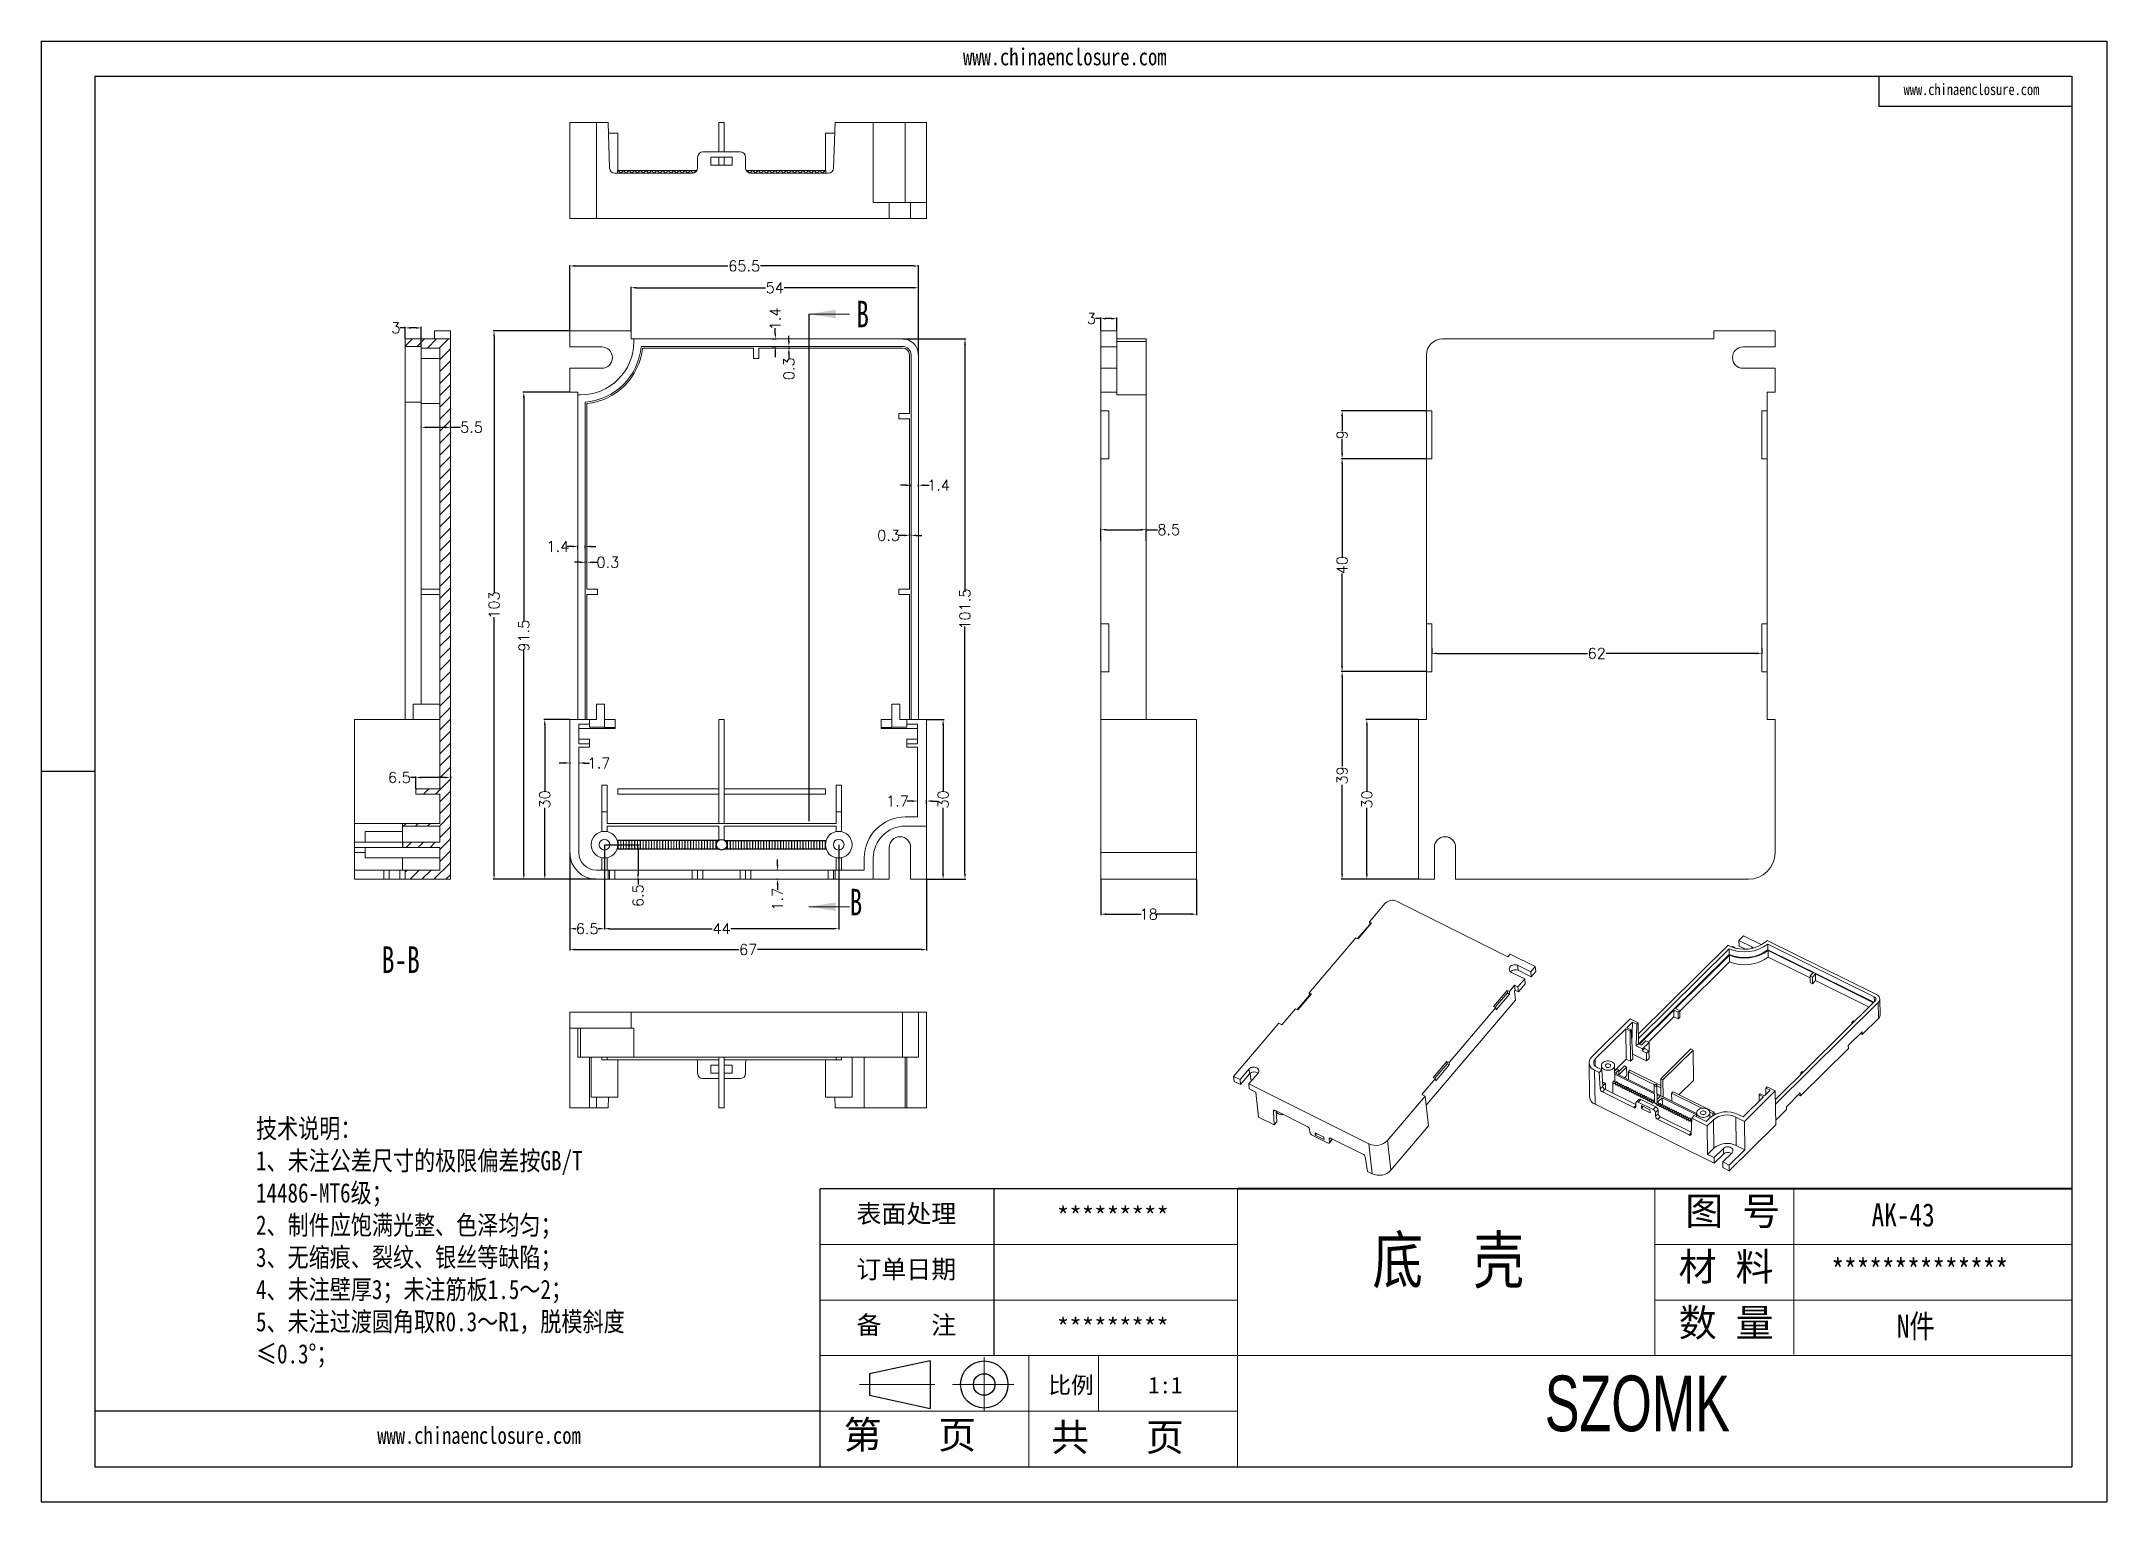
# Model space of a CAD drawing. Header units: inches. Extents: x 3735 to 5010, y 1126 to 1400.
# Drawn here: x 4622.4 to 5010.4, y 1125.7 to 1400 of the extents above; entities that cross this region are included whole.
import ezdxf

# ---------------------------------------------------------------- set-up
doc = ezdxf.new("R2010")
doc.units = ezdxf.units.IN
doc.header["$LTSCALE"] = 15
doc.linetypes.add('CENTER2', pattern=[28.575, 19.05, -3.175, 3.175, -3.175])
doc.linetypes.add('PHANTOM', pattern=[12.7, 6.35, -1.27, 1.27, -1.27, 1.27, -1.27])
doc.layers.add('文字', color=81, linetype='Continuous')
for name, color, linetype, lineweight in [('粗实线', 7, 'Continuous', 30), ('细实线', 3, 'Continuous', 9), ('细点划线', 2, 'CENTER2', 9)]:
    doc.layers.add(name, color=color, linetype=linetype, lineweight=lineweight)
doc.styles.add('SLDTEXTSTYLE6', font='TXT', dxfattribs={"width": 0.7})
doc.styles.get("Standard").update_dxf_attribs({"font": 'txt', "bigfont": 'gbcbig.shx'})
doc.styles.add('宋体', font='', dxfattribs={"width": 0.8, "height": 3.5})
doc.styles.add('长仿宋', font='', dxfattribs={"width": 0.7, "height": 4})
doc.styles.get('宋体').set_extended_font_data('SimSun')
doc.styles.get('长仿宋').set_extended_font_data('SimSun')
doc.dimstyles.new('2.5', dxfattribs={"dimtxt": 2, "dimasz": 1, "dimexe": 0.18, "dimexo": 0.0625, "dimgap": 0.09, "dimtad": 0, "dimdsep": 46, "dimtxsty": 'Standard', "dimcen": 1, "dimclrd": 3, "dimclre": 3, "dimclrt": 256, "dimadec": 0, "dimazin": 2, "dimtfac": 1, "dimtofl": 0, "dimtmove": 0, "dimatfit": 3, "dimfxl": 1, "dimtolj": 1, "dimtzin": 0, "dimarcsym": 0})

msp = doc.modelspace()

# ---------------------------------------------------------------- texts
at = {"color": 7, "linetype": 'Continuous', "char_height": 5, "attachment_point": 1, "style": 'SLDTEXTSTYLE6'}
for s, insert in [('B', (4775.536, 1351.254)), ('B', (4774.283, 1240.784)), ('B-B', (4686.41, 1229.979))]:
    msp.add_mtext(s, dxfattribs=dict(at, insert=insert))
at = {"char_height": 3.43697, "width": 1953.40273, "attachment_point": 1}
for s, insert in [('{\\fSimHei|b0|i0|c134|p49;表面处理}', (4775.576, 1181.477)), ('{\\fSimHei|b0|i0|c134|p49;*********}', (4813.22, 1181.035)), ('{\\fSimHei|b0|i0|c134|p49;订单日期}', (4775.576, 1171.026)), ('{\\fSimHei|b0|i0|c134|p49;备    注}', (4775.576, 1160.575)), ('{\\fSimHei|b0|i0|c134|p49;*********}', (4813.22, 1160.133))]:
    msp.add_mtext(s, dxfattribs=dict(at, insert=insert))
at = {"layer": '文字', "color": 0, "attachment_point": 1, "style": '宋体'}
for s, insert, char_height, width in [('www.chinaenclosure.com', (4795.594, 1398.677), 3.19334, 56.10399), ('www.chinaenclosure.com', (4972.293, 1392.026), 2.1289, 37.40266), ('{\\H1.111x;技术说明：\\P1、未注公差尺寸的极限偏差按GB/T 14486-MT6级；\\P2、制件应饱满光整、色泽均匀；\\P3、无缩痕、裂纹、银丝等缺陷；\\P4、未注壁厚3；未注筋板1.5～2；\\P5、未注过渡圆角取R0.3～R1，脱模斜度≤0.3%%D；}', (4662.777, 1197.586), 3.26592, 73.5629), ('{\\H1.111x;AK-43}', (4966.274, 1181.713), 3.9191, 45.30924), ('底  壳', (4872.512, 1175.421), 8.7091, 111.34296), ('{\\H1.111x;**************}', (4958.736, 1171.262), 3.9191, 45.30924), ('{\\H1.111x;N件}', (4971.015, 1160.811), 3.9191, 45.30924), ('www.chinaenclosure.com', (4685.556, 1139.713), 3.19334, 56.10399)]:
    msp.add_mtext(s, dxfattribs=dict(at, insert=insert, char_height=char_height, width=width))
at = {"layer": '粗实线', "insert": (4904.877, 1149.348), "char_height": 10.45094, "width": 117.19699, "attachment_point": 1, "style": '长仿宋'}
msp.add_mtext('{\\fSTXinwei|b0|i0|c134|p2;SZOMK}', dxfattribs=at)
at = {"layer": '细实线', "color": 7, "attachment_point": 1}
for s, insert, char_height, width in [('{\\fSimSun|b0|i0|c134|p54;图 号}', (4931.27, 1182.857), 5.22547, 26.12736), ('{\\fSimSun|b0|i0|c134|p54;材 料   }', (4930.031, 1172.406), 5.22547, 26.12736), ('{\\fSimSun|b0|i0|c134|p54;数 量}', (4930.057, 1161.903), 5.22547, 23.60934), ('{\\fSimSun|b0|i0|c134|p54;比例}', (4811.609, 1149.132), 3.13528, 13.76292), ('{\\fSimSun|b0|i0|c134|p54;1:1}', (4830.388, 1149.132), 3.13528, 13.76292), ('{\\fSimSun|b0|i0|c134|p54;第   页}', (4773.157, 1140.843), 5.22547, 39.19104), ('{\\fSimSun|b0|i0|c134|p54; 共   页}', (4808.591, 1140.399), 5.22547, 39.19104)]:
    msp.add_mtext(s, dxfattribs=dict(at, insert=insert, char_height=char_height, width=width))

# ---------------------------------------------------------------- blocks, each defined once
blk = doc.blocks.new('*D365')
at = {"color": 3, "lineweight": -2}
for p, q in [((4821.47, 1242.52), (4821.47, 1235.84)), ((4839.47, 1242.52), (4839.47, 1235.84)), ((4822.47, 1236.02), (4829.05, 1236.02)), ((4838.47, 1236.02), (4831.9, 1236.02))]:
    blk.add_line(p, q, dxfattribs=at)
at = {"color": 3}
for points in [[(4822.47, 1236.19), (4822.47, 1235.85), (4821.47, 1236.02)], [(4838.47, 1236.19), (4838.47, 1235.85), (4839.47, 1236.02)]]:
    blk.add_solid(points, dxfattribs=at)
at = {"layer": 'Defpoints', "color": 0}
for p in [(4821.47, 1242.58), (4839.47, 1242.58), (4839.47, 1236.02)]:
    blk.add_point(p, dxfattribs=at)
at = {"insert": (4830.47, 1236.02), "char_height": 2, "attachment_point": 5}
blk.add_mtext('\\A1;18', dxfattribs=at)
blk = doc.blocks.new('*D366')
at = {"color": 3, "lineweight": -2}
for p, q in [((4821.47, 1347.9), (4820.47, 1347.9)), ((4821.47, 1345.64), (4821.47, 1348.08)), ((4823.47, 1347.9), (4822.47, 1347.9)), ((4824.47, 1345.64), (4824.47, 1348.08))]:
    blk.add_line(p, q, dxfattribs=at)
at = {"color": 3}
for points in [[(4822.47, 1348.07), (4822.47, 1347.73), (4821.47, 1347.9)], [(4823.47, 1348.07), (4823.47, 1347.73), (4824.47, 1347.9)]]:
    blk.add_solid(points, dxfattribs=at)
at = {"layer": 'Defpoints', "color": 0}
for p in [(4821.47, 1347.9), (4821.47, 1345.58), (4824.47, 1345.58)]:
    blk.add_point(p, dxfattribs=at)
at = {"insert": (4819.72, 1347.9), "char_height": 2, "attachment_point": 5}
blk.add_mtext('\\A1;3', dxfattribs=at)
blk = doc.blocks.new('*D367')
at = {"color": 3, "lineweight": -2}
for p, q in [((4821.47, 1306.14), (4821.47, 1308.43)), ((4822.47, 1308.25), (4828.97, 1308.25)), ((4829.97, 1306.14), (4829.97, 1308.43)), ((4829.97, 1308.25), (4832.15, 1308.25))]:
    blk.add_line(p, q, dxfattribs=at)
at = {"color": 3}
for points in [[(4822.47, 1308.42), (4822.47, 1308.08), (4821.47, 1308.25)], [(4828.97, 1308.42), (4828.97, 1308.08), (4829.97, 1308.25)]]:
    blk.add_solid(points, dxfattribs=at)
at = {"layer": 'Defpoints', "color": 0}
for p in [(4829.97, 1308.25), (4821.47, 1306.08), (4829.97, 1306.08)]:
    blk.add_point(p, dxfattribs=at)
at = {"insert": (4834.24, 1308.25), "char_height": 2, "attachment_point": 5}
blk.add_mtext('\\A1;8.5', dxfattribs=at)
blk = doc.blocks.new('*D368')
at = {"color": 3, "lineweight": -2}
for p, q in [((4721.74, 1345.64), (4721.74, 1357.97)), ((4787.24, 1341.14), (4787.24, 1357.97)), ((4722.74, 1357.79), (4751.4, 1357.79)), ((4786.24, 1357.79), (4757.58, 1357.79))]:
    blk.add_line(p, q, dxfattribs=at)
at = {"color": 3}
for points in [[(4722.74, 1357.96), (4722.74, 1357.63), (4721.74, 1357.79)], [(4786.24, 1357.96), (4786.24, 1357.63), (4787.24, 1357.79)]]:
    blk.add_solid(points, dxfattribs=at)
at = {"layer": 'Defpoints', "color": 0}
for p in [(4787.24, 1357.79), (4721.74, 1345.58), (4787.24, 1341.08)]:
    blk.add_point(p, dxfattribs=at)
at = {"insert": (4754.49, 1357.79), "char_height": 2, "attachment_point": 5}
blk.add_mtext('\\A1;65.5', dxfattribs=at)
blk = doc.blocks.new('*D369')
at = {"color": 3, "lineweight": -2}
for p, q in [((4733.24, 1345.64), (4733.24, 1353.88)), ((4734.24, 1353.7), (4758.49, 1353.7)), ((4786.24, 1353.7), (4762, 1353.7)), ((4787.24, 1341.14), (4787.24, 1353.88))]:
    blk.add_line(p, q, dxfattribs=at)
at = {"color": 3}
for points in [[(4734.24, 1353.87), (4734.24, 1353.53), (4733.24, 1353.7)], [(4786.24, 1353.87), (4786.24, 1353.53), (4787.24, 1353.7)]]:
    blk.add_solid(points, dxfattribs=at)
at = {"layer": 'Defpoints', "color": 0}
for p in [(4787.24, 1353.7), (4733.24, 1345.58), (4787.24, 1341.08)]:
    blk.add_point(p, dxfattribs=at)
at = {"insert": (4760.24, 1353.7), "char_height": 2, "attachment_point": 5}
blk.add_mtext('\\A1;54', dxfattribs=at)
blk = doc.blocks.new('*D370')
at = {"color": 3, "lineweight": -2}
for p, q in [((4784.31, 1344.08), (4796.14, 1344.08)), ((4795.96, 1343.08), (4795.96, 1296.59)), ((4795.96, 1243.58), (4795.96, 1290.07)), ((4788.81, 1242.58), (4796.14, 1242.58))]:
    blk.add_line(p, q, dxfattribs=at)
at = {"color": 3}
for points in [[(4795.8, 1343.08), (4796.13, 1343.08), (4795.96, 1344.08)], [(4795.8, 1243.58), (4796.13, 1243.58), (4795.96, 1242.58)]]:
    blk.add_solid(points, dxfattribs=at)
at = {"layer": 'Defpoints', "color": 0}
for p in [(4784.24, 1344.08), (4795.96, 1344.08), (4788.74, 1242.58)]:
    blk.add_point(p, dxfattribs=at)
at = {"insert": (4795.96, 1293.33), "char_height": 2, "attachment_point": 5, "rotation": 90}
blk.add_mtext('\\A1;101.5', dxfattribs=at)
blk = doc.blocks.new('*D371')
at = {"color": 3, "lineweight": -2}
for p, q in [((4788.81, 1272.58), (4792.03, 1272.58)), ((4791.85, 1271.58), (4791.85, 1259.17)), ((4791.85, 1243.58), (4791.85, 1255.99)), ((4788.81, 1242.58), (4792.03, 1242.58))]:
    blk.add_line(p, q, dxfattribs=at)
at = {"color": 3}
for points in [[(4791.69, 1271.58), (4792.02, 1271.58), (4791.85, 1272.58)], [(4791.69, 1243.58), (4792.02, 1243.58), (4791.85, 1242.58)]]:
    blk.add_solid(points, dxfattribs=at)
at = {"layer": 'Defpoints', "color": 0}
for p in [(4788.74, 1272.58), (4791.85, 1272.58), (4788.74, 1242.58)]:
    blk.add_point(p, dxfattribs=at)
at = {"insert": (4791.85, 1257.58), "char_height": 2, "attachment_point": 5, "rotation": 90}
blk.add_mtext('\\A1;30', dxfattribs=at)
blk = doc.blocks.new('*D372')
at = {"color": 3, "lineweight": -2}
for p, q in [((4721.74, 1247.52), (4721.74, 1229.19)), ((4788.74, 1242.52), (4788.74, 1229.19)), ((4722.74, 1229.37), (4753.49, 1229.37)), ((4787.74, 1229.37), (4757, 1229.37))]:
    blk.add_line(p, q, dxfattribs=at)
at = {"color": 3}
for points in [[(4722.74, 1229.54), (4722.74, 1229.2), (4721.74, 1229.37)], [(4787.74, 1229.54), (4787.74, 1229.2), (4788.74, 1229.37)]]:
    blk.add_solid(points, dxfattribs=at)
at = {"layer": 'Defpoints', "color": 0}
for p in [(4721.74, 1247.58), (4788.74, 1242.58), (4788.74, 1229.37)]:
    blk.add_point(p, dxfattribs=at)
at = {"insert": (4755.24, 1229.37), "char_height": 2, "attachment_point": 5}
blk.add_mtext('\\A1;67', dxfattribs=at)
blk = doc.blocks.new('*D373')
at = {"color": 3, "lineweight": -2}
for p, q in [((4728.24, 1249.02), (4728.24, 1233.12)), ((4772.24, 1249.02), (4772.24, 1233.12)), ((4729.24, 1233.3), (4748.49, 1233.3)), ((4771.24, 1233.3), (4752, 1233.3))]:
    blk.add_line(p, q, dxfattribs=at)
at = {"color": 3}
for points in [[(4729.24, 1233.46), (4729.24, 1233.13), (4728.24, 1233.3)], [(4771.24, 1233.46), (4771.24, 1233.13), (4772.24, 1233.3)]]:
    blk.add_solid(points, dxfattribs=at)
at = {"layer": 'Defpoints', "color": 0}
for p in [(4728.24, 1249.08), (4772.24, 1249.08), (4772.24, 1233.3)]:
    blk.add_point(p, dxfattribs=at)
at = {"insert": (4750.24, 1233.3), "char_height": 2, "attachment_point": 5}
blk.add_mtext('\\A1;44', dxfattribs=at)
blk = doc.blocks.new('*D374')
at = {"color": 3, "lineweight": -2}
for p, q in [((4721.74, 1247.52), (4721.74, 1233.12)), ((4728.24, 1249.02), (4728.24, 1233.12)), ((4722.74, 1233.3), (4722.9, 1233.3)), ((4727.24, 1233.3), (4727.08, 1233.3))]:
    blk.add_line(p, q, dxfattribs=at)
at = {"color": 3}
for points in [[(4722.74, 1233.46), (4722.74, 1233.13), (4721.74, 1233.3)], [(4727.24, 1233.46), (4727.24, 1233.13), (4728.24, 1233.3)]]:
    blk.add_solid(points, dxfattribs=at)
at = {"layer": 'Defpoints', "color": 0}
for p in [(4721.74, 1247.58), (4728.24, 1249.08), (4721.74, 1233.3)]:
    blk.add_point(p, dxfattribs=at)
at = {"insert": (4724.99, 1233.3), "char_height": 2, "attachment_point": 5}
blk.add_mtext('\\A1;6.5', dxfattribs=at)
blk = doc.blocks.new('*D375')
at = {"color": 3, "lineweight": -2}
for p, q in [((4721.68, 1272.58), (4716.85, 1272.58)), ((4717.03, 1271.58), (4717.03, 1259.17)), ((4717.03, 1243.58), (4717.03, 1255.99)), ((4726.68, 1242.58), (4716.85, 1242.58))]:
    blk.add_line(p, q, dxfattribs=at)
at = {"color": 3}
for points in [[(4716.86, 1271.58), (4717.19, 1271.58), (4717.03, 1272.58)], [(4716.86, 1243.58), (4717.19, 1243.58), (4717.03, 1242.58)]]:
    blk.add_solid(points, dxfattribs=at)
at = {"layer": 'Defpoints', "color": 0}
for p in [(4717.03, 1272.58), (4721.74, 1272.58), (4726.74, 1242.58)]:
    blk.add_point(p, dxfattribs=at)
at = {"insert": (4717.03, 1257.58), "char_height": 2, "attachment_point": 5, "rotation": 90}
blk.add_mtext('\\A1;30', dxfattribs=at)
blk = doc.blocks.new('*D376')
at = {"color": 3, "lineweight": -2}
for p, q in [((4721.68, 1334.08), (4712.91, 1334.08)), ((4713.09, 1333.08), (4713.09, 1291.09)), ((4713.09, 1243.58), (4713.09, 1285.57)), ((4726.68, 1242.58), (4712.91, 1242.58))]:
    blk.add_line(p, q, dxfattribs=at)
at = {"color": 3}
for points in [[(4712.92, 1333.08), (4713.26, 1333.08), (4713.09, 1334.08)], [(4712.92, 1243.58), (4713.26, 1243.58), (4713.09, 1242.58)]]:
    blk.add_solid(points, dxfattribs=at)
at = {"layer": 'Defpoints', "color": 0}
for p in [(4721.74, 1334.08), (4713.09, 1242.58), (4726.74, 1242.58)]:
    blk.add_point(p, dxfattribs=at)
at = {"insert": (4713.09, 1288.33), "char_height": 2, "attachment_point": 5, "rotation": 90}
blk.add_mtext('\\A1;91.5', dxfattribs=at)
blk = doc.blocks.new('*D377')
at = {"color": 3, "lineweight": -2}
for p, q in [((4721.68, 1345.58), (4707.31, 1345.58)), ((4707.49, 1344.58), (4707.49, 1296.34)), ((4707.49, 1243.58), (4707.49, 1291.82)), ((4726.68, 1242.58), (4707.31, 1242.58))]:
    blk.add_line(p, q, dxfattribs=at)
at = {"color": 3}
for points in [[(4707.33, 1344.58), (4707.66, 1344.58), (4707.49, 1345.58)], [(4707.33, 1243.58), (4707.66, 1243.58), (4707.49, 1242.58)]]:
    blk.add_solid(points, dxfattribs=at)
at = {"layer": 'Defpoints', "color": 0}
for p in [(4721.74, 1345.58), (4707.49, 1242.58), (4726.74, 1242.58)]:
    blk.add_point(p, dxfattribs=at)
at = {"insert": (4707.49, 1294.08), "char_height": 2, "attachment_point": 5, "rotation": 90}
blk.add_mtext('\\A1;103', dxfattribs=at)
blk = doc.blocks.new('*D378')
at = {"color": 3, "lineweight": -2}
for p, q in [((4728.31, 1249.08), (4734.73, 1249.08)), ((4734.55, 1248.08), (4734.55, 1243.58)), ((4734.63, 1242.58), (4734.37, 1242.58)), ((4734.55, 1242.58), (4734.55, 1241.58))]:
    blk.add_line(p, q, dxfattribs=at)
at = {"color": 3}
for points in [[(4734.38, 1248.08), (4734.72, 1248.08), (4734.55, 1249.08)], [(4734.38, 1243.58), (4734.72, 1243.58), (4734.55, 1242.58)]]:
    blk.add_solid(points, dxfattribs=at)
at = {"layer": 'Defpoints', "color": 0}
for p in [(4728.24, 1249.08), (4734.55, 1249.08), (4734.69, 1242.58)]:
    blk.add_point(p, dxfattribs=at)
at = {"insert": (4734.55, 1239.49), "char_height": 2, "attachment_point": 5, "rotation": 90}
blk.add_mtext('\\A1;6.5', dxfattribs=at)
blk = doc.blocks.new('*D379')
at = {"color": 3, "lineweight": -2}
for p, q in [((4784.84, 1316.6), (4783.84, 1316.6)), ((4785.84, 1316.29), (4785.84, 1316.78)), ((4787.24, 1316.29), (4787.24, 1316.78)), ((4788.24, 1316.6), (4789.24, 1316.6))]:
    blk.add_line(p, q, dxfattribs=at)
at = {"color": 3}
for points in [[(4784.84, 1316.77), (4784.84, 1316.43), (4785.84, 1316.6)], [(4788.24, 1316.77), (4788.24, 1316.43), (4787.24, 1316.6)]]:
    blk.add_solid(points, dxfattribs=at)
at = {"layer": 'Defpoints', "color": 0}
for p in [(4785.84, 1316.23), (4787.24, 1316.6), (4787.24, 1316.23)]:
    blk.add_point(p, dxfattribs=at)
at = {"insert": (4791, 1316.6), "char_height": 2, "attachment_point": 5}
blk.add_mtext('\\A1;1.4', dxfattribs=at)
blk = doc.blocks.new('*D380')
at = {"color": 3, "lineweight": -2}
for p, q in [((4722.24, 1305.1), (4721.24, 1305.1)), ((4723.24, 1304.73), (4723.24, 1305.28)), ((4724.64, 1304.73), (4724.64, 1305.28)), ((4725.64, 1305.1), (4726.64, 1305.1))]:
    blk.add_line(p, q, dxfattribs=at)
at = {"color": 3}
for points in [[(4722.24, 1305.27), (4722.24, 1304.93), (4723.24, 1305.1)], [(4725.64, 1305.27), (4725.64, 1304.93), (4724.64, 1305.1)]]:
    blk.add_solid(points, dxfattribs=at)
at = {"layer": 'Defpoints', "color": 0}
for p in [(4723.24, 1305.1), (4723.24, 1304.67), (4724.64, 1304.67)]:
    blk.add_point(p, dxfattribs=at)
at = {"insert": (4719.49, 1305.1), "char_height": 2, "attachment_point": 5}
blk.add_mtext('\\A1;1.4', dxfattribs=at)
blk = doc.blocks.new('*D381')
at = {"color": 3, "lineweight": -2}
for p, q in [((4723.64, 1302.12), (4722.64, 1302.12)), ((4724.64, 1302.11), (4724.64, 1302.3)), ((4724.94, 1302.11), (4724.94, 1302.3)), ((4725.94, 1302.12), (4726.94, 1302.12))]:
    blk.add_line(p, q, dxfattribs=at)
at = {"color": 3}
for points in [[(4723.64, 1302.28), (4723.64, 1301.95), (4724.64, 1302.12)], [(4725.94, 1302.28), (4725.94, 1301.95), (4724.94, 1302.12)]]:
    blk.add_solid(points, dxfattribs=at)
at = {"layer": 'Defpoints', "color": 0}
for p in [(4724.64, 1302.05), (4724.94, 1302.12), (4724.94, 1302.05)]:
    blk.add_point(p, dxfattribs=at)
at = {"insert": (4728.87, 1302.12), "char_height": 2, "attachment_point": 5}
blk.add_mtext('\\A1;0.3', dxfattribs=at)
blk = doc.blocks.new('*D382')
at = {"color": 3, "lineweight": -2}
for p, q in [((4759.74, 1344.08), (4760.51, 1344.08)), ((4759.74, 1342.68), (4760.51, 1342.68)), ((4760.33, 1345.08), (4760.33, 1346.08)), ((4760.33, 1341.68), (4760.33, 1340.68))]:
    blk.add_line(p, q, dxfattribs=at)
at = {"color": 3}
for points in [[(4760.17, 1345.08), (4760.5, 1345.08), (4760.33, 1344.08)], [(4760.17, 1341.68), (4760.5, 1341.68), (4760.33, 1342.68)]]:
    blk.add_solid(points, dxfattribs=at)
at = {"layer": 'Defpoints', "color": 0}
for p in [(4759.68, 1344.08), (4759.68, 1342.68), (4760.33, 1344.08)]:
    blk.add_point(p, dxfattribs=at)
at = {"insert": (4760.33, 1347.84), "char_height": 2, "attachment_point": 5, "rotation": 90}
blk.add_mtext('\\A1;1.4', dxfattribs=at)
blk = doc.blocks.new('*D383')
at = {"color": 3, "lineweight": -2}
for p, q in [((4762.84, 1342.68), (4763.07, 1342.68)), ((4762.89, 1343.68), (4762.89, 1344.68)), ((4762.84, 1342.38), (4763.07, 1342.38)), ((4762.89, 1341.38), (4762.89, 1340.38))]:
    blk.add_line(p, q, dxfattribs=at)
at = {"color": 3}
for points in [[(4762.72, 1343.68), (4763.06, 1343.68), (4762.89, 1342.68)], [(4762.72, 1341.38), (4763.06, 1341.38), (4762.89, 1342.38)]]:
    blk.add_solid(points, dxfattribs=at)
at = {"layer": 'Defpoints', "color": 0}
for p in [(4762.78, 1342.68), (4762.78, 1342.38), (4762.89, 1342.38)]:
    blk.add_point(p, dxfattribs=at)
at = {"insert": (4762.89, 1338.46), "char_height": 2, "attachment_point": 5, "rotation": 90}
blk.add_mtext('\\A1;0.3', dxfattribs=at)
blk = doc.blocks.new('*D384')
at = {"color": 3, "lineweight": -2}
for p, q in [((4784.54, 1307.18), (4783.54, 1307.18)), ((4785.54, 1307.24), (4785.54, 1307.36)), ((4785.84, 1307.24), (4785.84, 1307.36)), ((4786.84, 1307.18), (4787.84, 1307.18))]:
    blk.add_line(p, q, dxfattribs=at)
at = {"color": 3}
for points in [[(4784.54, 1307.35), (4784.54, 1307.01), (4785.54, 1307.18)], [(4786.84, 1307.35), (4786.84, 1307.01), (4785.84, 1307.18)]]:
    blk.add_solid(points, dxfattribs=at)
at = {"layer": 'Defpoints', "color": 0}
for p in [(4785.54, 1307.18), (4785.54, 1307.18), (4785.84, 1307.18)]:
    blk.add_point(p, dxfattribs=at)
at = {"insert": (4781.62, 1307.18), "char_height": 2, "attachment_point": 5}
blk.add_mtext('\\A1;0.3', dxfattribs=at)
blk = doc.blocks.new('*D385')
at = {"color": 3, "lineweight": -2}
for p, q in [((4786.04, 1257.27), (4785.04, 1257.27)), ((4787.04, 1257.34), (4787.04, 1257.45)), ((4788.74, 1256.7), (4788.74, 1257.45)), ((4789.74, 1257.27), (4790.74, 1257.27))]:
    blk.add_line(p, q, dxfattribs=at)
at = {"color": 3}
for points in [[(4786.04, 1257.44), (4786.04, 1257.11), (4787.04, 1257.27)], [(4789.74, 1257.44), (4789.74, 1257.11), (4788.74, 1257.27)]]:
    blk.add_solid(points, dxfattribs=at)
at = {"layer": 'Defpoints', "color": 0}
for p in [(4787.04, 1257.27), (4787.04, 1257.27), (4788.74, 1256.64)]:
    blk.add_point(p, dxfattribs=at)
at = {"insert": (4783.29, 1257.27), "char_height": 2, "attachment_point": 5}
blk.add_mtext('\\A1;1.7', dxfattribs=at)
blk = doc.blocks.new('*D386')
at = {"color": 3, "lineweight": -2}
for p, q in [((4760.75, 1245.28), (4760.75, 1246.28)), ((4760.69, 1244.28), (4760.57, 1244.28)), ((4760.69, 1242.58), (4760.57, 1242.58)), ((4760.75, 1241.58), (4760.75, 1240.58))]:
    blk.add_line(p, q, dxfattribs=at)
at = {"color": 3}
for points in [[(4760.58, 1245.28), (4760.92, 1245.28), (4760.75, 1244.28)], [(4760.58, 1241.58), (4760.92, 1241.58), (4760.75, 1242.58)]]:
    blk.add_solid(points, dxfattribs=at)
at = {"layer": 'Defpoints', "color": 0}
for p in [(4760.75, 1244.28), (4760.75, 1242.58), (4760.75, 1242.58)]:
    blk.add_point(p, dxfattribs=at)
at = {"insert": (4760.75, 1238.82), "char_height": 2, "attachment_point": 5, "rotation": 90}
blk.add_mtext('\\A1;1.7', dxfattribs=at)
blk = doc.blocks.new('*D387')
at = {"color": 3, "lineweight": -2}
for p, q in [((4720.74, 1264.42), (4719.74, 1264.42)), ((4721.74, 1264.59), (4721.74, 1264.24)), ((4723.44, 1264.59), (4723.44, 1264.24)), ((4724.44, 1264.42), (4725.44, 1264.42))]:
    blk.add_line(p, q, dxfattribs=at)
at = {"color": 3}
for points in [[(4720.74, 1264.59), (4720.74, 1264.26), (4721.74, 1264.42)], [(4724.44, 1264.59), (4724.44, 1264.26), (4723.44, 1264.42)]]:
    blk.add_solid(points, dxfattribs=at)
at = {"layer": 'Defpoints', "color": 0}
for p in [(4721.74, 1264.65), (4723.44, 1264.65), (4723.44, 1264.42)]:
    blk.add_point(p, dxfattribs=at)
at = {"insert": (4727.2, 1264.42), "char_height": 2, "attachment_point": 5}
blk.add_mtext('\\A1;1.7', dxfattribs=at)
blk = doc.blocks.new('*D388')
at = {"color": 3, "lineweight": -2}
for p, q in [((4692.81, 1261.7), (4691.81, 1261.7)), ((4692.81, 1259.64), (4692.81, 1261.88)), ((4698.31, 1261.7), (4693.81, 1261.7)), ((4699.31, 1261.92), (4699.31, 1261.52))]:
    blk.add_line(p, q, dxfattribs=at)
at = {"color": 3}
for points in [[(4693.81, 1261.87), (4693.81, 1261.54), (4692.81, 1261.7)], [(4698.31, 1261.87), (4698.31, 1261.54), (4699.31, 1261.7)]]:
    blk.add_solid(points, dxfattribs=at)
at = {"layer": 'Defpoints', "color": 0}
for p in [(4692.81, 1261.7), (4699.31, 1261.98), (4692.81, 1259.58)]:
    blk.add_point(p, dxfattribs=at)
at = {"insert": (4689.72, 1261.7), "char_height": 2, "attachment_point": 5}
blk.add_mtext('\\A1;6.5', dxfattribs=at)
blk = doc.blocks.new('*D389')
at = {"color": 3, "lineweight": -2}
for p, q in [((4693.81, 1327.54), (4693.81, 1327.66)), ((4694.81, 1327.48), (4698.31, 1327.48)), ((4699.31, 1327.54), (4699.31, 1327.66)), ((4699.31, 1327.48), (4701.19, 1327.48))]:
    blk.add_line(p, q, dxfattribs=at)
at = {"color": 3}
for points in [[(4694.81, 1327.64), (4694.81, 1327.31), (4693.81, 1327.48)], [(4698.31, 1327.64), (4698.31, 1327.31), (4699.31, 1327.48)]]:
    blk.add_solid(points, dxfattribs=at)
at = {"layer": 'Defpoints', "color": 0}
for p in [(4693.81, 1327.48), (4693.81, 1327.48), (4699.31, 1327.48)]:
    blk.add_point(p, dxfattribs=at)
at = {"insert": (4703.28, 1327.48), "char_height": 2, "attachment_point": 5}
blk.add_mtext('\\A1;5.5', dxfattribs=at)
blk = doc.blocks.new('*D391')
at = {"color": 3, "lineweight": -2}
for p, q in [((4690.81, 1344.14), (4690.81, 1346.34)), ((4693.81, 1342.74), (4693.81, 1346.34)), ((4690.81, 1346.16), (4689.81, 1346.16)), ((4692.81, 1346.16), (4691.81, 1346.16))]:
    blk.add_line(p, q, dxfattribs=at)
at = {"color": 3}
for points in [[(4691.81, 1346.32), (4691.81, 1345.99), (4690.81, 1346.16)], [(4692.81, 1346.32), (4692.81, 1345.99), (4693.81, 1346.16)]]:
    blk.add_solid(points, dxfattribs=at)
at = {"layer": 'Defpoints', "color": 0}
for p in [(4690.81, 1346.16), (4690.81, 1344.08), (4693.81, 1342.68)]:
    blk.add_point(p, dxfattribs=at)
at = {"insert": (4689.05, 1346.16), "char_height": 2, "attachment_point": 5}
blk.add_mtext('\\A1;3', dxfattribs=at)
blk = doc.blocks.new('*D392')
at = {"color": 3, "lineweight": -2}
for p, q in [((4881.07, 1272.58), (4871.27, 1272.58)), ((4871.45, 1271.58), (4871.45, 1259.17)), ((4871.45, 1243.58), (4871.45, 1255.99)), ((4881.07, 1242.58), (4871.27, 1242.58))]:
    blk.add_line(p, q, dxfattribs=at)
at = {"color": 3}
for points in [[(4871.29, 1271.58), (4871.62, 1271.58), (4871.45, 1272.58)], [(4871.29, 1243.58), (4871.62, 1243.58), (4871.45, 1242.58)]]:
    blk.add_solid(points, dxfattribs=at)
at = {"layer": 'Defpoints', "color": 0}
for p in [(4871.45, 1272.58), (4881.14, 1272.58), (4881.14, 1242.58)]:
    blk.add_point(p, dxfattribs=at)
at = {"insert": (4871.45, 1257.58), "char_height": 2, "attachment_point": 5, "rotation": 90}
blk.add_mtext('\\A1;30', dxfattribs=at)
blk = doc.blocks.new('*D393')
at = {"color": 3, "lineweight": -2}
for p, q in [((4882.57, 1281.58), (4866.63, 1281.58)), ((4866.81, 1280.58), (4866.81, 1263.84)), ((4866.81, 1243.58), (4866.81, 1260.32)), ((4881.07, 1242.58), (4866.63, 1242.58))]:
    blk.add_line(p, q, dxfattribs=at)
at = {"color": 3}
for points in [[(4866.64, 1280.58), (4866.98, 1280.58), (4866.81, 1281.58)], [(4866.64, 1243.58), (4866.98, 1243.58), (4866.81, 1242.58)]]:
    blk.add_solid(points, dxfattribs=at)
at = {"layer": 'Defpoints', "color": 0}
for p in [(4866.81, 1281.58), (4882.64, 1281.58), (4881.14, 1242.58)]:
    blk.add_point(p, dxfattribs=at)
at = {"insert": (4866.81, 1262.08), "char_height": 2, "attachment_point": 5, "rotation": 90}
blk.add_mtext('\\A1;39', dxfattribs=at)
blk = doc.blocks.new('*D394')
at = {"color": 3, "lineweight": -2}
for p, q in [((4882.57, 1321.58), (4866.63, 1321.58)), ((4866.81, 1320.58), (4866.81, 1303.17)), ((4866.81, 1282.58), (4866.81, 1299.99)), ((4882.57, 1281.58), (4866.63, 1281.58))]:
    blk.add_line(p, q, dxfattribs=at)
at = {"color": 3}
for points in [[(4866.64, 1320.58), (4866.98, 1320.58), (4866.81, 1321.58)], [(4866.64, 1282.58), (4866.98, 1282.58), (4866.81, 1281.58)]]:
    blk.add_solid(points, dxfattribs=at)
at = {"layer": 'Defpoints', "color": 0}
for p in [(4866.81, 1321.58), (4882.64, 1321.58), (4882.64, 1281.58)]:
    blk.add_point(p, dxfattribs=at)
at = {"insert": (4866.81, 1301.58), "char_height": 2, "attachment_point": 5, "rotation": 90}
blk.add_mtext('\\A1;40', dxfattribs=at)
blk = doc.blocks.new('*D395')
at = {"color": 3, "lineweight": -2}
for p, q in [((4882.57, 1330.58), (4866.63, 1330.58)), ((4866.81, 1329.58), (4866.81, 1326.84)), ((4866.81, 1322.58), (4866.81, 1325.32)), ((4882.57, 1321.58), (4866.63, 1321.58))]:
    blk.add_line(p, q, dxfattribs=at)
at = {"color": 3}
for points in [[(4866.64, 1329.58), (4866.98, 1329.58), (4866.81, 1330.58)], [(4866.64, 1322.58), (4866.98, 1322.58), (4866.81, 1321.58)]]:
    blk.add_solid(points, dxfattribs=at)
at = {"layer": 'Defpoints', "color": 0}
for p in [(4882.64, 1330.58), (4866.81, 1321.58), (4882.64, 1321.58)]:
    blk.add_point(p, dxfattribs=at)
at = {"insert": (4866.81, 1326.08), "char_height": 2, "attachment_point": 5, "rotation": 90}
blk.add_mtext('\\A1;9', dxfattribs=at)
blk = doc.blocks.new('*D396')
at = {"color": 3, "lineweight": -2}
for p, q in [((4883.64, 1286.02), (4883.64, 1284.84)), ((4884.64, 1285.02), (4912.88, 1285.02)), ((4944.64, 1285.02), (4916.39, 1285.02)), ((4945.64, 1286.02), (4945.64, 1284.84))]:
    blk.add_line(p, q, dxfattribs=at)
at = {"color": 3}
for points in [[(4884.64, 1285.18), (4884.64, 1284.85), (4883.64, 1285.02)], [(4944.64, 1285.18), (4944.64, 1284.85), (4945.64, 1285.02)]]:
    blk.add_solid(points, dxfattribs=at)
at = {"layer": 'Defpoints', "color": 0}
for p in [(4883.64, 1286.08), (4945.64, 1286.08), (4945.64, 1285.02)]:
    blk.add_point(p, dxfattribs=at)
at = {"insert": (4914.64, 1285.02), "char_height": 2, "attachment_point": 5}
blk.add_mtext('\\A1;62', dxfattribs=at)

# ---------------------------------------------------------------- dimensions: what is measured, and where the dimension line sits
for base, p1, p2, picture, middle in [((4787.244, 1357.792), (4721.744, 1345.578), (4787.244, 1341.078), '*D368', (4754.494, 1357.792)), ((4787.244, 1353.698), (4733.244, 1345.578), (4787.244, 1341.078), '*D369', (4760.244, 1353.698)), ((4690.807, 1346.157), (4693.807, 1342.678), (4690.807, 1344.078), '*D391', (4689.05, 1346.157)), ((4821.473, 1347.901), (4824.473, 1345.578), (4821.473, 1345.578), '*D366', (4819.717, 1347.901)), ((4787.244, 1316.6), (4785.844, 1316.226), (4787.244, 1316.226), '*D379', (4791, 1316.6)), ((4785.544, 1307.179), (4785.844, 1307.179), (4785.544, 1307.179), '*D384', (4781.62, 1307.179)), ((4723.244, 1305.101), (4724.644, 1304.668), (4723.244, 1304.668), '*D380', (4719.487, 1305.101)), ((4724.944, 1302.117), (4724.644, 1302.05), (4724.944, 1302.05), '*D381', (4728.867, 1302.117)), ((4945.636, 1285.017), (4883.636, 1286.078), (4945.636, 1286.078), '*D396', (4914.636, 1285.017)), ((4723.444, 1264.422), (4721.744, 1264.655), (4723.444, 1264.655), '*D387', (4727.2, 1264.422)), ((4787.044, 1257.275), (4788.744, 1256.635), (4787.044, 1257.275), '*D385', (4783.287, 1257.275)), ((4721.744, 1233.298), (4728.244, 1249.078), (4721.744, 1247.578), '*D374', (4724.994, 1233.298)), ((4788.744, 1229.37), (4721.744, 1247.578), (4788.744, 1242.578), '*D372', (4755.244, 1229.37)), ((4772.244, 1233.298), (4728.244, 1249.078), (4772.244, 1249.078), '*D373', (4750.244, 1233.298)), ((4839.473, 1236.022), (4821.473, 1242.578), (4839.473, 1242.578), '*D365', (4830.473, 1236.022))]:
    dim = msp.add_linear_dim(base=base, p1=p1, p2=p2, dimstyle='2.5')
    dim.commit()
    dim.dimension.update_dxf_attribs({"geometry": picture, "text_midpoint": middle})
for base, p1, p2, picture, middle in [((4760.332, 1344.078), (4759.676, 1342.678), (4759.676, 1344.078), '*D382', (4760.332, 1347.835)), ((4707.492, 1242.578), (4721.744, 1345.578), (4726.744, 1242.578), '*D377', (4707.492, 1294.078)), ((4762.89, 1342.378), (4762.776, 1342.678), (4762.776, 1342.378), '*D383', (4762.89, 1338.455)), ((4795.965, 1344.078), (4788.744, 1242.578), (4784.244, 1344.078), '*D370', (4795.965, 1293.328)), ((4713.091, 1242.578), (4721.744, 1334.078), (4726.744, 1242.578), '*D376', (4713.091, 1288.328)), ((4866.811, 1321.578), (4882.636, 1330.578), (4882.636, 1321.578), '*D395', (4866.811, 1326.078)), ((4866.811, 1321.578), (4882.636, 1281.578), (4882.636, 1321.578), '*D394', (4866.811, 1301.578)), ((4866.811, 1281.578), (4881.136, 1242.578), (4882.636, 1281.578), '*D393', (4866.811, 1262.078)), ((4717.028, 1272.578), (4726.743, 1242.578), (4721.744, 1272.578), '*D375', (4717.028, 1257.578)), ((4791.852, 1272.578), (4788.744, 1242.578), (4788.744, 1272.578), '*D371', (4791.852, 1257.578)), ((4871.454, 1272.578), (4881.136, 1242.578), (4881.136, 1272.578), '*D392', (4871.454, 1257.578)), ((4760.749, 1242.578), (4760.749, 1244.278), (4760.749, 1242.578), '*D386', (4760.749, 1238.822))]:
    dim = msp.add_linear_dim(base=base, p1=p1, p2=p2, angle=90, dimstyle='2.5')
    dim.commit()
    dim.dimension.update_dxf_attribs({"geometry": picture, "text_midpoint": middle})
for base, p1, p2, picture, middle in [((4693.807, 1327.476), (4699.307, 1327.476), (4693.807, 1327.476), '*D389', (4703.28, 1327.476)), ((4829.973, 1308.25), (4821.473, 1306.078), (4829.973, 1306.078), '*D367', (4834.243, 1308.25)), ((4692.807, 1261.703), (4699.307, 1261.984), (4692.807, 1259.578), '*D388', (4689.717, 1261.703))]:
    dim = msp.add_linear_dim(base=base, p1=p1, p2=p2, dimstyle='2.5')
    dim.commit()
    dim.dimension.update_dxf_attribs({"geometry": picture, "text_midpoint": middle, "dimtype": 160})
dim = msp.add_linear_dim(base=(4734.55, 1249.078), p1=(4734.688, 1242.578), p2=(4728.244, 1249.078), angle=90, dimstyle='2.5')
dim.commit()
dim.dimension.update_dxf_attribs({"geometry": '*D378', "text_midpoint": (4734.55, 1239.488), "dimtype": 160})

# ---------------------------------------------------------------- hatches: boundary and pattern name
at = {"linetype": 'Continuous', "lineweight": 0}
h = msp.add_hatch(dxfattribs=at)
h.set_pattern_fill('ANSI31', color=4, scale=0.5, style=0)
h.set_pattern_definition([(45, (176.2353, -107.3566), (-1.122532, 1.122532), [])])
h.paths.add_polyline_path([(4693.807, 1342.678), (4693.807, 1342.378), (4697.307, 1342.378), (4697.307, 1259.578), (4692.807, 1259.578), (4692.807, 1258.578), (4697.307, 1258.578), (4697.307, 1253.078), (4690.307, 1253.078), (4690.307, 1252.578), (4697.307, 1252.578), (4697.307, 1249.578), (4690.368, 1249.578), (4690.368, 1248.578), (4697.307, 1248.578), (4697.307, 1244.278), (4690.807, 1244.278), (4690.807, 1242.578), (4699.307, 1242.578), (4699.307, 1344.078), (4690.807, 1344.078), (4690.807, 1342.678)], flags=0)

# ---------------------------------------------------------------- linework, layer by layer
for p, q in [((4622.447, 1399.994), (5010.438, 1399.994)), ((4622.447, 1399.994), (4622.447, 1125.657)), ((5010.438, 1399.994), (5010.438, 1125.657)), ((4632.487, 1393.462), (5003.906, 1393.462)), ((4632.487, 1393.462), (4632.487, 1132.188)), ((4967.618, 1393.462), (4967.618, 1387.792)), ((5003.906, 1393.462), (5003.906, 1132.188)), ((4967.618, 1387.792), (5003.906, 1387.792)), ((4632.487, 1262.825), (4622.447, 1262.825)), ((4622.447, 1252.665), (4622.447, 1125.657)), ((4749.744, 1249.878), (4730.612, 1249.878)), ((4750.744, 1249.878), (4769.875, 1249.878)), ((4730.612, 1248.278), (4749.644, 1248.278)), ((4750.844, 1248.278), (4769.875, 1248.278)), ((4847.142, 1184.443), (4768.76, 1184.443)), ((4768.76, 1132.188), (4768.76, 1184.443)), ((4801.419, 1153.09), (4801.419, 1184.443)), ((4768.76, 1142.639), (4632.487, 1142.639)), ((4632.487, 1132.188), (5003.906, 1132.188)), ((4622.447, 1125.657), (5010.438, 1125.657)), ((4622.447, 1125.657), (4802.072, 1125.657))]:
    msp.add_line(p, q)
at = {"color": 7, "linetype": 'Continuous', "lineweight": 15}
for p, q in [((4721.744, 1366.719), (4721.744, 1384.719)), ((4721.744, 1384.719), (4726.744, 1384.719)), ((4726.744, 1384.719), (4726.744, 1366.719)), ((4726.744, 1384.719), (4728.912, 1384.719)), ((4729.21, 1376.184), (4728.912, 1384.719)), ((4728.982, 1382.719), (4730.744, 1382.719)), ((4730.744, 1375.719), (4730.744, 1382.719)), ((4749.744, 1384.719), (4749.744, 1379.219)), ((4749.744, 1384.719), (4750.744, 1384.719)), ((4749.744, 1379.219), (4749.744, 1384.719)), ((4750.744, 1379.219), (4750.744, 1384.719)), ((4750.744, 1379.219), (4750.744, 1384.719)), ((4769.744, 1382.719), (4769.744, 1375.719)), ((4769.744, 1382.719), (4771.506, 1382.719)), ((4771.277, 1376.184), (4771.575, 1384.719)), ((4771.575, 1384.719), (4778.744, 1384.719)), ((4778.744, 1369.719), (4778.744, 1384.719)), ((4778.744, 1384.719), (4784.744, 1384.719)), ((4784.744, 1384.719), (4784.744, 1369.719)), ((4788.744, 1384.719), (4784.744, 1384.719)), ((4788.744, 1369.719), (4788.744, 1384.719)), ((4745.744, 1378.219), (4745.744, 1376.219)), ((4746.744, 1379.219), (4753.744, 1379.219)), ((4752.244, 1378.219), (4748.244, 1378.219)), ((4748.244, 1378.219), (4748.244, 1376.719)), ((4749.744, 1378.219), (4749.744, 1376.719)), ((4749.744, 1376.719), (4749.744, 1378.219)), ((4750.744, 1376.719), (4750.744, 1378.219)), ((4750.744, 1376.719), (4750.744, 1378.219)), ((4752.244, 1376.719), (4752.244, 1378.219)), ((4754.744, 1378.219), (4754.744, 1376.219)), ((4730.209, 1375.219), (4744.744, 1375.219)), ((4730.693, 1375.719), (4730.693, 1375.219)), ((4730.693, 1375.719), (4730.793, 1375.719)), ((4730.793, 1375.719), (4731.293, 1375.219)), ((4730.793, 1375.719), (4731.793, 1375.719)), ((4731.293, 1375.219), (4731.793, 1375.719)), ((4731.793, 1375.719), (4731.843, 1375.719)), ((4731.843, 1375.719), (4732.343, 1375.219)), ((4731.843, 1375.719), (4732.843, 1375.719)), ((4732.343, 1375.219), (4732.843, 1375.719)), ((4732.843, 1375.719), (4732.893, 1375.719)), ((4732.893, 1375.719), (4733.393, 1375.219)), ((4732.893, 1375.719), (4733.893, 1375.719)), ((4733.393, 1375.219), (4733.893, 1375.719)), ((4733.893, 1375.719), (4733.943, 1375.719)), ((4733.943, 1375.719), (4734.443, 1375.219)), ((4733.943, 1375.719), (4734.943, 1375.719)), ((4734.443, 1375.219), (4734.943, 1375.719)), ((4734.943, 1375.719), (4734.993, 1375.719)), ((4734.993, 1375.719), (4735.493, 1375.219)), ((4734.993, 1375.719), (4735.993, 1375.719)), ((4735.493, 1375.219), (4735.993, 1375.719)), ((4735.993, 1375.719), (4736.043, 1375.719)), ((4736.043, 1375.719), (4736.543, 1375.219)), ((4736.043, 1375.719), (4737.043, 1375.719)), ((4736.543, 1375.219), (4737.043, 1375.719)), ((4737.043, 1375.719), (4737.093, 1375.719)), ((4737.093, 1375.719), (4737.593, 1375.219)), ((4737.093, 1375.719), (4738.093, 1375.719)), ((4737.593, 1375.219), (4738.093, 1375.719)), ((4738.093, 1375.719), (4738.143, 1375.719)), ((4738.143, 1375.719), (4738.643, 1375.219)), ((4738.143, 1375.719), (4739.143, 1375.719)), ((4738.643, 1375.219), (4739.143, 1375.719)), ((4739.143, 1375.719), (4739.193, 1375.719)), ((4739.193, 1375.719), (4739.693, 1375.219)), ((4739.193, 1375.719), (4740.193, 1375.719)), ((4739.693, 1375.219), (4740.193, 1375.719)), ((4740.193, 1375.719), (4740.243, 1375.719)), ((4740.243, 1375.719), (4740.743, 1375.219)), ((4740.243, 1375.719), (4741.243, 1375.719)), ((4740.743, 1375.219), (4741.243, 1375.719)), ((4741.243, 1375.719), (4741.293, 1375.719)), ((4741.293, 1375.719), (4741.793, 1375.219)), ((4741.293, 1375.719), (4742.293, 1375.719)), ((4741.793, 1375.219), (4742.293, 1375.719)), ((4742.293, 1375.719), (4742.343, 1375.719)), ((4742.343, 1375.719), (4742.843, 1375.219)), ((4742.343, 1375.719), (4743.343, 1375.719)), ((4742.843, 1375.219), (4743.343, 1375.719)), ((4743.343, 1375.719), (4743.393, 1375.719)), ((4743.393, 1375.719), (4743.893, 1375.219)), ((4743.393, 1375.719), (4744.393, 1375.719)), ((4743.893, 1375.219), (4744.393, 1375.719)), ((4744.393, 1375.719), (4744.443, 1375.719)), ((4744.443, 1375.719), (4744.926, 1375.236)), ((4744.443, 1375.719), (4745.443, 1375.719)), ((4744.969, 1375.245), (4745.443, 1375.719)), ((4745.443, 1375.719), (4745.493, 1375.719)), ((4745.493, 1375.719), (4745.564, 1375.648)), ((4745.493, 1375.719), (4745.61, 1375.719)), ((4748.244, 1376.719), (4752.244, 1376.719)), ((4754.878, 1375.719), (4754.994, 1375.719)), ((4754.994, 1375.719), (4754.923, 1375.648)), ((4754.994, 1375.719), (4755.044, 1375.719)), ((4755.519, 1375.245), (4755.044, 1375.719)), ((4755.044, 1375.719), (4756.044, 1375.719)), ((4756.044, 1375.719), (4755.561, 1375.236)), ((4755.744, 1375.219), (4770.278, 1375.219)), ((4756.044, 1375.719), (4756.094, 1375.719)), ((4756.594, 1375.219), (4756.094, 1375.719)), ((4756.094, 1375.719), (4757.094, 1375.719)), ((4757.094, 1375.719), (4756.594, 1375.219)), ((4757.094, 1375.719), (4757.144, 1375.719)), ((4757.644, 1375.219), (4757.144, 1375.719)), ((4757.144, 1375.719), (4758.144, 1375.719)), ((4758.144, 1375.719), (4757.644, 1375.219)), ((4758.144, 1375.719), (4758.194, 1375.719)), ((4758.694, 1375.219), (4758.194, 1375.719)), ((4758.194, 1375.719), (4759.194, 1375.719)), ((4759.194, 1375.719), (4758.694, 1375.219)), ((4759.194, 1375.719), (4759.244, 1375.719)), ((4759.744, 1375.219), (4759.244, 1375.719)), ((4759.244, 1375.719), (4760.244, 1375.719)), ((4760.244, 1375.719), (4759.744, 1375.219)), ((4760.244, 1375.719), (4760.294, 1375.719)), ((4760.794, 1375.219), (4760.294, 1375.719)), ((4760.294, 1375.719), (4761.294, 1375.719)), ((4761.294, 1375.719), (4760.794, 1375.219)), ((4761.294, 1375.719), (4761.344, 1375.719)), ((4761.844, 1375.219), (4761.344, 1375.719)), ((4761.344, 1375.719), (4762.344, 1375.719)), ((4762.344, 1375.719), (4761.844, 1375.219)), ((4762.344, 1375.719), (4762.394, 1375.719)), ((4762.894, 1375.219), (4762.394, 1375.719)), ((4762.394, 1375.719), (4763.394, 1375.719)), ((4763.394, 1375.719), (4762.894, 1375.219)), ((4763.394, 1375.719), (4763.444, 1375.719)), ((4763.944, 1375.219), (4763.444, 1375.719)), ((4763.444, 1375.719), (4764.444, 1375.719)), ((4764.444, 1375.719), (4763.944, 1375.219)), ((4764.444, 1375.719), (4764.494, 1375.719)), ((4764.994, 1375.219), (4764.494, 1375.719)), ((4764.494, 1375.719), (4765.494, 1375.719)), ((4765.494, 1375.719), (4764.994, 1375.219)), ((4765.494, 1375.719), (4765.544, 1375.719)), ((4766.044, 1375.219), (4765.544, 1375.719)), ((4765.544, 1375.719), (4766.544, 1375.719)), ((4766.544, 1375.719), (4766.044, 1375.219)), ((4766.544, 1375.719), (4766.594, 1375.719)), ((4767.094, 1375.219), (4766.594, 1375.719)), ((4766.594, 1375.719), (4767.594, 1375.719)), ((4767.594, 1375.719), (4767.094, 1375.219)), ((4767.594, 1375.719), (4767.644, 1375.719)), ((4768.144, 1375.219), (4767.644, 1375.719)), ((4767.644, 1375.719), (4768.644, 1375.719)), ((4768.644, 1375.719), (4768.144, 1375.219)), ((4768.644, 1375.719), (4768.694, 1375.719)), ((4769.194, 1375.219), (4768.694, 1375.719)), ((4768.694, 1375.719), (4769.694, 1375.719)), ((4769.694, 1375.719), (4769.194, 1375.219)), ((4769.694, 1375.719), (4769.794, 1375.719)), ((4769.794, 1375.719), (4769.794, 1375.219)), ((4778.744, 1369.719), (4781.744, 1369.719)), ((4781.744, 1366.719), (4781.744, 1369.719)), ((4785.744, 1369.719), (4781.744, 1369.719)), ((4785.744, 1369.719), (4785.744, 1366.719)), ((4785.744, 1369.719), (4788.744, 1369.719)), ((4788.744, 1369.719), (4788.744, 1366.719)), ((4726.744, 1366.719), (4721.744, 1366.719)), ((4726.744, 1366.719), (4781.744, 1366.719)), ((4781.744, 1366.719), (4785.744, 1366.719)), ((4785.744, 1366.719), (4788.744, 1366.719)), ((4690.807, 1342.678), (4690.807, 1344.078)), ((4699.307, 1344.078), (4690.807, 1344.078)), ((4690.807, 1342.678), (4693.807, 1342.678)), ((4690.807, 1342.678), (4690.807, 1332.214)), ((4693.807, 1342.378), (4693.807, 1342.678)), ((4696.307, 1345.578), (4699.307, 1345.578)), ((4696.307, 1345.578), (4696.307, 1344.078)), ((4699.307, 1345.578), (4699.307, 1344.078)), ((4699.307, 1344.078), (4699.307, 1242.578)), ((4721.744, 1345.578), (4721.744, 1342.578)), ((4733.244, 1345.578), (4721.744, 1345.578)), ((4727.744, 1342.578), (4721.744, 1342.578)), ((4733.244, 1345.578), (4733.244, 1344.078)), ((4733.244, 1344.078), (4733.744, 1344.078)), ((4784.244, 1344.078), (4733.744, 1344.078)), ((4733.744, 1344.078), (4733.744, 1343.578)), ((4784.244, 1342.678), (4735.108, 1342.678)), ((4824.473, 1345.578), (4821.473, 1345.578)), ((4821.473, 1345.578), (4821.473, 1342.578)), ((4821.473, 1342.578), (4824.473, 1342.578)), ((4821.473, 1342.578), (4821.473, 1338.578)), ((4824.473, 1345.578), (4824.473, 1342.578)), ((4829.973, 1344.078), (4824.473, 1344.078)), ((4824.473, 1343.578), (4829.973, 1343.578)), ((4824.473, 1338.578), (4824.473, 1342.578)), ((4829.973, 1344.078), (4829.973, 1343.578)), ((4829.973, 1343.578), (4829.973, 1333.578)), ((4936.636, 1344.078), (4885.636, 1344.078)), ((4936.636, 1345.578), (4948.136, 1345.578)), ((4936.636, 1345.578), (4936.636, 1344.078)), ((4948.136, 1342.578), (4942.136, 1342.578)), ((4948.136, 1345.578), (4948.136, 1342.578)), ((4693.807, 1342.378), (4697.307, 1342.378)), ((4693.807, 1340.378), (4693.807, 1342.378)), ((4693.807, 1340.378), (4697.307, 1340.378)), ((4693.807, 1331.94), (4693.807, 1340.378)), ((4697.307, 1259.578), (4697.307, 1342.378)), ((4721.744, 1338.578), (4721.744, 1334.078)), ((4721.744, 1338.578), (4727.744, 1338.578)), ((4735.382, 1342.378), (4756.244, 1342.378)), ((4756.244, 1342.378), (4756.244, 1340.378)), ((4756.244, 1340.378), (4757.244, 1340.378)), ((4757.244, 1342.378), (4784.244, 1342.378)), ((4757.244, 1340.378), (4757.244, 1342.378)), ((4785.544, 1341.078), (4785.544, 1330.078)), ((4785.844, 1272.578), (4785.844, 1341.078)), ((4787.244, 1272.578), (4787.244, 1341.078)), ((4821.473, 1338.578), (4821.473, 1334.078)), ((4824.473, 1338.578), (4821.473, 1338.578)), ((4824.473, 1338.578), (4824.473, 1334.078)), ((4882.636, 1330.578), (4882.636, 1341.078)), ((4942.136, 1338.578), (4948.136, 1338.578)), ((4948.136, 1338.578), (4948.136, 1334.078)), ((4693.807, 1332.214), (4690.807, 1332.214)), ((4690.807, 1332.214), (4690.807, 1272.578)), ((4697.307, 1331.94), (4693.807, 1331.94)), ((4693.807, 1297.078), (4693.807, 1331.94)), ((4723.244, 1334.078), (4721.744, 1334.078)), ((4723.244, 1333.578), (4723.244, 1334.078)), ((4723.744, 1333.578), (4723.244, 1333.578)), ((4723.244, 1333.578), (4723.244, 1272.578)), ((4724.644, 1332.214), (4724.644, 1272.578)), ((4724.944, 1297.078), (4724.944, 1331.94)), ((4821.473, 1334.078), (4824.473, 1334.078)), ((4821.473, 1330.578), (4821.473, 1334.078)), ((4824.473, 1333.578), (4824.473, 1334.078)), ((4824.473, 1333.578), (4829.973, 1333.578)), ((4829.973, 1333.578), (4829.973, 1272.578)), ((4946.636, 1334.078), (4948.136, 1334.078)), ((4946.636, 1330.578), (4946.636, 1334.078)), ((4783.544, 1330.078), (4783.544, 1329.078)), ((4785.544, 1330.078), (4783.544, 1330.078)), ((4783.544, 1329.078), (4785.544, 1329.078)), ((4785.544, 1329.078), (4785.544, 1297.078)), ((4822.973, 1330.578), (4821.473, 1330.578)), ((4821.473, 1330.578), (4821.473, 1321.578)), ((4822.973, 1321.578), (4822.973, 1330.578)), ((4882.636, 1330.578), (4883.636, 1330.578)), ((4882.636, 1321.578), (4882.636, 1330.578)), ((4883.636, 1330.578), (4883.636, 1321.578)), ((4946.636, 1330.578), (4945.636, 1330.578)), ((4945.636, 1330.578), (4945.636, 1321.578)), ((4946.636, 1321.578), (4946.636, 1330.578)), ((4822.973, 1321.578), (4821.473, 1321.578)), ((4821.473, 1290.578), (4821.473, 1321.578)), ((4883.636, 1321.578), (4882.636, 1321.578)), ((4882.636, 1290.578), (4882.636, 1321.578)), ((4945.636, 1321.578), (4946.636, 1321.578)), ((4946.636, 1290.578), (4946.636, 1321.578)), ((4693.807, 1297.078), (4697.307, 1297.078)), ((4693.807, 1296.078), (4693.807, 1297.078)), ((4693.807, 1296.078), (4697.307, 1296.078)), ((4693.807, 1275.467), (4693.807, 1296.078)), ((4726.944, 1297.078), (4724.944, 1297.078)), ((4724.944, 1296.078), (4726.944, 1296.078)), ((4724.944, 1272.578), (4724.944, 1296.078)), ((4726.944, 1296.078), (4726.944, 1297.078)), ((4785.544, 1297.078), (4783.544, 1297.078)), ((4783.544, 1297.078), (4783.544, 1296.078)), ((4783.544, 1296.078), (4785.544, 1296.078)), ((4785.544, 1296.078), (4785.544, 1272.578)), ((4822.973, 1290.578), (4821.473, 1290.578)), ((4821.473, 1290.578), (4821.473, 1281.578)), ((4822.973, 1281.578), (4822.973, 1290.578)), ((4882.636, 1290.578), (4883.636, 1290.578)), ((4882.636, 1281.578), (4882.636, 1290.578)), ((4883.636, 1290.578), (4883.636, 1281.578)), ((4946.636, 1290.578), (4945.636, 1290.578)), ((4945.636, 1290.578), (4945.636, 1281.578)), ((4946.636, 1281.578), (4946.636, 1290.578)), ((4822.973, 1281.578), (4821.473, 1281.578)), ((4821.473, 1272.578), (4821.473, 1281.578)), ((4882.636, 1272.578), (4882.636, 1281.578)), ((4883.636, 1281.578), (4882.636, 1281.578)), ((4945.636, 1281.578), (4946.636, 1281.578)), ((4946.636, 1272.578), (4946.636, 1281.578)), ((4692.307, 1275.467), (4692.307, 1272.578)), ((4697.307, 1275.467), (4692.307, 1275.467)), ((4728.244, 1275.467), (4726.744, 1275.467)), ((4726.744, 1275.467), (4726.744, 1272.578)), ((4728.244, 1275.467), (4728.244, 1271.141)), ((4782.244, 1275.467), (4782.244, 1271.141)), ((4782.244, 1275.467), (4783.744, 1275.467)), ((4783.744, 1275.467), (4783.744, 1272.578)), ((4681.307, 1272.578), (4697.307, 1272.578)), ((4681.307, 1253.078), (4681.307, 1272.578)), ((4721.744, 1272.578), (4725.444, 1272.578)), ((4721.744, 1272.578), (4721.744, 1247.578)), ((4725.444, 1271.717), (4723.444, 1271.717)), ((4723.444, 1271.717), (4723.444, 1268.04)), ((4730.244, 1270.878), (4723.444, 1270.878)), ((4725.444, 1268.878), (4723.444, 1268.878)), ((4725.444, 1271.717), (4725.444, 1272.578)), ((4726.744, 1272.578), (4725.444, 1272.578)), ((4725.444, 1271.141), (4725.444, 1271.717)), ((4725.444, 1271.141), (4728.244, 1271.141)), ((4725.444, 1268.878), (4725.444, 1268.04)), ((4730.244, 1272.578), (4728.244, 1272.578)), ((4728.244, 1271.088), (4728.244, 1271.141)), ((4728.244, 1271.088), (4730.244, 1271.088)), ((4730.244, 1271.088), (4730.244, 1272.578)), ((4730.244, 1271.088), (4730.244, 1270.878)), ((4749.744, 1272.578), (4749.744, 1253.078)), ((4750.744, 1272.578), (4749.744, 1272.578)), ((4750.744, 1253.078), (4750.744, 1272.578)), ((4780.244, 1272.578), (4782.244, 1272.578)), ((4780.244, 1271.088), (4780.244, 1272.578)), ((4780.244, 1271.088), (4780.244, 1270.878)), ((4782.244, 1271.088), (4780.244, 1271.088)), ((4787.044, 1270.878), (4780.244, 1270.878)), ((4785.044, 1271.141), (4782.244, 1271.141)), ((4782.244, 1271.088), (4782.244, 1271.141)), ((4783.744, 1272.578), (4785.044, 1272.578)), ((4785.044, 1271.717), (4785.044, 1272.578)), ((4785.044, 1272.578), (4788.744, 1272.578)), ((4785.044, 1271.141), (4785.044, 1271.717)), ((4787.044, 1271.717), (4785.044, 1271.717)), ((4785.044, 1268.878), (4785.044, 1268.04)), ((4785.044, 1268.878), (4787.044, 1268.878)), ((4787.044, 1268.04), (4787.044, 1271.717)), ((4788.744, 1252.578), (4788.744, 1272.578)), ((4821.473, 1272.578), (4821.473, 1247.578)), ((4839.473, 1272.578), (4821.473, 1272.578)), ((4839.473, 1272.578), (4839.473, 1247.578)), ((4881.136, 1242.578), (4881.136, 1272.578)), ((4882.636, 1272.578), (4881.136, 1272.578)), ((4946.636, 1272.578), (4948.136, 1272.578)), ((4948.136, 1272.578), (4948.136, 1247.578)), ((4723.444, 1268.04), (4725.444, 1268.04)), ((4723.444, 1267.378), (4723.444, 1247.578)), ((4725.444, 1267.378), (4723.444, 1267.378)), ((4725.444, 1267.378), (4725.444, 1268.04)), ((4787.044, 1268.04), (4785.044, 1268.04)), ((4785.044, 1267.378), (4785.044, 1268.04)), ((4785.044, 1267.378), (4787.044, 1267.378)), ((4787.044, 1254.278), (4787.044, 1267.378)), ((4692.807, 1258.578), (4692.807, 1259.578)), ((4697.307, 1259.578), (4692.807, 1259.578)), ((4692.807, 1258.578), (4697.307, 1258.578)), ((4697.307, 1253.078), (4697.307, 1258.578)), ((4728.744, 1260.278), (4727.744, 1260.278)), ((4727.744, 1260.278), (4727.744, 1255.278)), ((4728.744, 1255.278), (4728.744, 1260.278)), ((4730.744, 1259.578), (4730.744, 1258.578)), ((4749.744, 1259.578), (4730.744, 1259.578)), ((4730.744, 1258.578), (4749.744, 1258.578)), ((4769.744, 1259.578), (4750.744, 1259.578)), ((4750.744, 1258.578), (4769.744, 1258.578)), ((4769.744, 1258.578), (4769.744, 1259.578)), ((4772.744, 1260.278), (4771.744, 1260.278)), ((4771.744, 1260.278), (4771.744, 1255.278)), ((4772.744, 1255.278), (4772.744, 1260.278)), ((4727.744, 1255.278), (4728.744, 1255.278)), ((4727.744, 1255.278), (4727.744, 1251.528)), ((4728.744, 1253.078), (4728.744, 1255.278)), ((4771.744, 1255.278), (4772.744, 1255.278)), ((4771.744, 1255.278), (4771.744, 1253.078)), ((4772.744, 1251.528), (4772.744, 1255.278)), ((4784.744, 1254.278), (4787.044, 1254.278)), ((4690.307, 1253.078), (4681.307, 1253.078)), ((4681.307, 1253.078), (4681.307, 1249.578)), ((4690.307, 1249.578), (4681.307, 1249.578)), ((4681.307, 1249.078), (4681.307, 1249.578)), ((4690.307, 1251.578), (4683.307, 1251.578)), ((4683.307, 1249.578), (4683.307, 1251.578)), ((4690.307, 1252.578), (4690.307, 1253.078)), ((4697.307, 1253.078), (4690.307, 1253.078)), ((4690.307, 1252.578), (4697.307, 1252.578)), ((4690.307, 1252.578), (4690.307, 1249.578)), ((4690.307, 1249.578), (4690.307, 1248.578)), ((4690.368, 1249.578), (4690.307, 1249.578)), ((4690.368, 1248.578), (4690.368, 1249.578)), ((4697.307, 1249.578), (4690.368, 1249.578)), ((4697.307, 1249.578), (4697.307, 1252.578)), ((4749.744, 1253.078), (4728.744, 1253.078)), ((4728.744, 1252.578), (4749.744, 1252.578)), ((4728.744, 1251.528), (4728.744, 1252.578)), ((4730.793, 1249.878), (4730.793, 1248.278)), ((4731.293, 1249.878), (4731.293, 1248.278)), ((4731.793, 1249.878), (4731.793, 1248.278)), ((4731.843, 1249.878), (4731.843, 1248.278)), ((4732.343, 1249.878), (4732.343, 1248.278)), ((4732.843, 1249.878), (4732.843, 1248.278)), ((4732.893, 1249.878), (4732.893, 1248.278)), ((4733.393, 1249.878), (4733.393, 1248.278)), ((4733.893, 1249.878), (4733.893, 1248.278)), ((4733.943, 1249.878), (4733.943, 1248.278)), ((4734.443, 1249.878), (4734.443, 1248.278)), ((4734.943, 1249.878), (4734.943, 1248.278)), ((4734.993, 1249.878), (4734.993, 1248.278)), ((4735.493, 1249.878), (4735.493, 1248.278)), ((4735.993, 1249.878), (4735.993, 1248.278)), ((4736.043, 1249.878), (4736.043, 1248.278)), ((4736.543, 1249.878), (4736.543, 1248.278)), ((4737.043, 1249.878), (4737.043, 1248.278)), ((4737.093, 1249.878), (4737.093, 1248.278)), ((4737.593, 1249.878), (4737.593, 1248.278)), ((4738.093, 1249.878), (4738.093, 1248.278)), ((4738.143, 1249.878), (4738.143, 1248.278)), ((4738.643, 1249.878), (4738.643, 1248.278)), ((4739.143, 1249.878), (4739.143, 1248.278)), ((4739.193, 1249.878), (4739.193, 1248.278)), ((4739.693, 1249.878), (4739.693, 1248.278)), ((4740.193, 1249.878), (4740.193, 1248.278)), ((4740.243, 1249.878), (4740.243, 1248.278)), ((4740.743, 1249.878), (4740.743, 1248.278)), ((4741.243, 1249.878), (4741.243, 1248.278)), ((4741.293, 1249.878), (4741.293, 1248.278)), ((4741.793, 1249.878), (4741.793, 1248.278)), ((4742.293, 1249.878), (4742.293, 1248.278)), ((4742.343, 1249.878), (4742.343, 1248.278)), ((4742.843, 1249.878), (4742.843, 1248.278)), ((4743.343, 1249.878), (4743.343, 1248.278)), ((4743.393, 1249.878), (4743.393, 1248.278)), ((4743.893, 1249.878), (4743.893, 1248.278)), ((4744.393, 1249.878), (4744.393, 1248.278)), ((4744.443, 1249.878), (4744.443, 1248.278)), ((4744.943, 1249.878), (4744.943, 1248.278)), ((4745.443, 1249.878), (4745.443, 1248.278)), ((4745.493, 1249.878), (4745.493, 1248.278)), ((4745.993, 1249.878), (4745.993, 1248.278)), ((4746.493, 1249.878), (4746.493, 1248.278)), ((4746.543, 1249.878), (4746.543, 1248.278)), ((4747.043, 1249.878), (4747.043, 1248.278)), ((4747.543, 1249.878), (4747.543, 1248.278)), ((4747.593, 1249.878), (4747.593, 1248.278)), ((4748.093, 1249.878), (4748.093, 1248.278)), ((4748.593, 1249.878), (4748.593, 1248.278)), ((4748.643, 1249.878), (4748.643, 1248.278)), ((4749.143, 1249.878), (4749.143, 1248.278)), ((4750.744, 1253.078), (4749.744, 1253.078)), ((4749.744, 1249.878), (4749.744, 1252.578)), ((4771.744, 1253.078), (4750.744, 1253.078)), ((4750.744, 1252.578), (4771.744, 1252.578)), ((4750.744, 1252.578), (4750.744, 1249.878)), ((4751.344, 1249.878), (4751.344, 1248.278)), ((4751.844, 1249.878), (4751.844, 1248.278)), ((4751.894, 1249.878), (4751.894, 1248.278)), ((4752.394, 1249.878), (4752.394, 1248.278)), ((4752.894, 1249.878), (4752.894, 1248.278)), ((4752.944, 1249.878), (4752.944, 1248.278)), ((4753.444, 1249.878), (4753.444, 1248.278)), ((4753.944, 1249.878), (4753.944, 1248.278)), ((4753.994, 1249.878), (4753.994, 1248.278)), ((4754.494, 1249.878), (4754.494, 1248.278)), ((4754.994, 1249.878), (4754.994, 1248.278)), ((4755.044, 1249.878), (4755.044, 1248.278)), ((4755.544, 1249.878), (4755.544, 1248.278)), ((4756.044, 1249.878), (4756.044, 1248.278)), ((4756.094, 1249.878), (4756.094, 1248.278)), ((4756.594, 1249.878), (4756.594, 1248.278)), ((4757.094, 1249.878), (4757.094, 1248.278)), ((4757.144, 1249.878), (4757.144, 1248.278)), ((4757.644, 1249.878), (4757.644, 1248.278)), ((4758.144, 1249.878), (4758.144, 1248.278)), ((4758.194, 1249.878), (4758.194, 1248.278)), ((4758.694, 1249.878), (4758.694, 1248.278)), ((4759.194, 1249.878), (4759.194, 1248.278)), ((4759.244, 1249.878), (4759.244, 1248.278)), ((4759.744, 1249.878), (4759.744, 1248.278)), ((4760.244, 1249.878), (4760.244, 1248.278)), ((4760.294, 1249.878), (4760.294, 1248.278)), ((4760.794, 1249.878), (4760.794, 1248.278)), ((4761.294, 1249.878), (4761.294, 1248.278)), ((4761.344, 1249.878), (4761.344, 1248.278)), ((4761.844, 1249.878), (4761.844, 1248.278)), ((4762.344, 1249.878), (4762.344, 1248.278)), ((4762.394, 1249.878), (4762.394, 1248.278)), ((4762.894, 1249.878), (4762.894, 1248.278)), ((4763.394, 1249.878), (4763.394, 1248.278)), ((4763.444, 1249.878), (4763.444, 1248.278)), ((4763.944, 1249.878), (4763.944, 1248.278)), ((4764.444, 1249.878), (4764.444, 1248.278)), ((4764.494, 1249.878), (4764.494, 1248.278)), ((4764.994, 1249.878), (4764.994, 1248.278)), ((4765.494, 1249.878), (4765.494, 1248.278)), ((4765.544, 1249.878), (4765.544, 1248.278)), ((4766.044, 1249.878), (4766.044, 1248.278)), ((4766.544, 1249.878), (4766.544, 1248.278)), ((4766.594, 1249.878), (4766.594, 1248.278)), ((4767.094, 1249.878), (4767.094, 1248.278)), ((4767.594, 1249.878), (4767.594, 1248.278)), ((4767.644, 1249.878), (4767.644, 1248.278)), ((4768.144, 1249.878), (4768.144, 1248.278)), ((4768.644, 1249.878), (4768.644, 1248.278)), ((4768.694, 1249.878), (4768.694, 1248.278)), ((4769.194, 1249.878), (4769.194, 1248.278)), ((4769.694, 1249.878), (4769.694, 1248.278)), ((4771.744, 1252.578), (4771.744, 1251.528)), ((4788.744, 1252.578), (4784.744, 1252.578)), ((4788.744, 1242.578), (4788.744, 1252.578)), ((4681.307, 1248.578), (4681.307, 1249.078)), ((4681.307, 1248.578), (4690.307, 1248.578)), ((4681.307, 1248.578), (4681.307, 1247.578)), ((4681.307, 1247.578), (4681.307, 1244.278)), ((4683.307, 1246.578), (4683.307, 1248.578)), ((4683.307, 1246.578), (4690.307, 1246.578)), ((4690.368, 1248.578), (4690.307, 1248.578)), ((4690.307, 1246.629), (4697.307, 1246.629)), ((4690.307, 1244.278), (4690.307, 1246.629)), ((4690.368, 1248.578), (4697.307, 1248.578)), ((4697.307, 1244.278), (4697.307, 1248.578)), ((4727.744, 1246.629), (4727.744, 1244.278)), ((4728.744, 1244.278), (4728.744, 1246.629)), ((4771.744, 1246.629), (4771.744, 1244.278)), ((4772.744, 1244.278), (4772.744, 1246.629)), ((4777.044, 1244.278), (4777.044, 1246.578)), ((4778.744, 1246.578), (4778.744, 1242.578)), ((4781.744, 1248.578), (4781.744, 1242.578)), ((4785.744, 1248.578), (4785.744, 1242.578)), ((4821.473, 1242.578), (4821.473, 1247.578)), ((4821.473, 1247.578), (4839.473, 1247.578)), ((4839.473, 1247.578), (4839.473, 1242.578)), ((4884.136, 1248.578), (4884.136, 1242.578)), ((4888.136, 1242.578), (4888.136, 1248.578)), ((4681.307, 1244.278), (4681.307, 1242.578)), ((4686.807, 1244.278), (4681.307, 1244.278)), ((4686.807, 1242.578), (4681.307, 1242.578)), ((4686.807, 1242.578), (4686.807, 1244.278)), ((4686.807, 1244.278), (4687.807, 1244.278)), ((4687.807, 1242.578), (4686.807, 1242.578)), ((4687.807, 1244.278), (4687.807, 1242.578)), ((4687.807, 1244.278), (4689.807, 1244.278)), ((4687.807, 1242.578), (4689.807, 1242.578)), ((4689.807, 1242.578), (4689.807, 1244.278)), ((4689.807, 1244.278), (4690.807, 1244.278)), ((4690.807, 1242.578), (4689.807, 1242.578)), ((4690.807, 1242.578), (4690.807, 1244.278)), ((4697.307, 1244.278), (4690.807, 1244.278)), ((4690.807, 1242.578), (4699.307, 1242.578)), ((4726.744, 1244.278), (4728.912, 1244.278)), ((4726.744, 1242.578), (4728.912, 1242.578)), ((4728.912, 1244.278), (4728.912, 1242.578)), ((4729.21, 1244.278), (4728.912, 1244.278)), ((4729.21, 1242.578), (4728.912, 1242.578)), ((4729.21, 1242.578), (4729.21, 1244.278)), ((4729.21, 1244.278), (4730.209, 1244.278)), ((4730.209, 1242.578), (4729.21, 1242.578)), ((4730.209, 1244.278), (4730.209, 1242.578)), ((4744.744, 1244.278), (4730.209, 1244.278)), ((4730.209, 1242.578), (4744.744, 1242.578)), ((4744.744, 1242.578), (4744.744, 1244.278)), ((4744.744, 1244.278), (4745.744, 1244.278)), ((4745.744, 1242.578), (4744.744, 1242.578)), ((4745.744, 1242.578), (4745.744, 1244.278)), ((4745.744, 1244.278), (4746.744, 1244.278)), ((4746.744, 1242.578), (4745.744, 1242.578)), ((4746.744, 1244.278), (4746.744, 1242.578)), ((4753.744, 1244.278), (4746.744, 1244.278)), ((4746.744, 1242.578), (4753.744, 1242.578)), ((4753.744, 1242.578), (4753.744, 1244.278)), ((4753.744, 1244.278), (4754.744, 1244.278)), ((4754.744, 1242.578), (4753.744, 1242.578)), ((4754.744, 1244.278), (4754.744, 1242.578)), ((4754.744, 1244.278), (4755.744, 1244.278)), ((4755.744, 1242.578), (4754.744, 1242.578)), ((4755.744, 1244.278), (4755.744, 1242.578)), ((4770.278, 1244.278), (4755.744, 1244.278)), ((4755.744, 1242.578), (4770.278, 1242.578)), ((4770.278, 1242.578), (4770.278, 1244.278)), ((4770.278, 1244.278), (4771.277, 1244.278)), ((4771.277, 1242.578), (4770.278, 1242.578)), ((4771.277, 1244.278), (4771.277, 1242.578)), ((4771.277, 1244.278), (4771.575, 1244.278)), ((4771.277, 1242.578), (4771.575, 1242.578)), ((4771.575, 1242.578), (4771.575, 1244.278)), ((4771.575, 1244.278), (4777.044, 1244.278)), ((4771.575, 1242.578), (4778.744, 1242.578)), ((4778.744, 1242.578), (4781.744, 1242.578)), ((4785.744, 1242.578), (4788.744, 1242.578)), ((4839.473, 1242.578), (4821.473, 1242.578)), ((4884.136, 1242.578), (4881.136, 1242.578)), ((4943.136, 1242.578), (4888.136, 1242.578)), ((4871.95, 1234.582), (4874.925, 1238.082)), ((4897.947, 1228.039), (4877.006, 1238.468)), ((4869.714, 1231.425), (4872, 1234.115)), ((4872.36, 1234.378), (4869.81, 1231.378)), ((4871.95, 1234.582), (4872.36, 1234.378)), ((4872, 1234.115), (4871.95, 1234.582)), ((4872, 1234.115), (4872.096, 1234.067)), ((4860.616, 1221.249), (4869.4, 1231.582)), ((4869.81, 1231.378), (4869.4, 1231.582)), ((4939.327, 1230.18), (4922.467, 1213.526)), ((4939.531, 1230.079), (4939.327, 1230.18)), ((4940.196, 1229.958), (4940.079, 1229.843)), ((4940.196, 1229.958), (4940.922, 1229.599)), ((4942.231, 1231.969), (4941.359, 1231.107)), ((4943.799, 1229.899), (4941.359, 1231.107)), ((4941.373, 1230.039), (4941.359, 1231.107)), ((4941.373, 1230.039), (4942.57, 1229.445)), ((4945.643, 1230.279), (4942.231, 1231.969)), ((4946.651, 1231.081), (4946.506, 1230.937)), ((4967.19, 1220.909), (4946.651, 1231.081)), ((4966.783, 1220.507), (4946.799, 1230.404)), ((4946.812, 1229.335), (4946.799, 1230.404)), ((4898.372, 1228.539), (4897.947, 1228.039)), ((4898.372, 1228.539), (4903.094, 1226.187)), ((4902.244, 1225.187), (4899.78, 1226.414)), ((4899.78, 1226.414), (4899.881, 1225.48)), ((4903.094, 1226.187), (4902.244, 1225.187)), ((4903.195, 1225.253), (4903.094, 1226.187)), ((4939.5, 1229.506), (4922.477, 1212.692)), ((4939.513, 1228.437), (4922.529, 1211.662)), ((4929.418, 1218.285), (4939.556, 1228.298)), ((4939.571, 1227.051), (4930.232, 1217.826)), ((4939.513, 1228.437), (4939.5, 1229.506)), ((4939.571, 1227.051), (4939.556, 1228.298)), ((4966.717, 1219.477), (4946.812, 1229.335)), ((4946.836, 1229.194), (4955.321, 1224.992)), ((4946.852, 1227.947), (4946.836, 1229.194)), ((4954.744, 1224.038), (4946.852, 1227.947)), ((4898.228, 1221.494), (4899.22, 1222.661)), ((4898.647, 1225.081), (4901.111, 1223.854)), ((4899.22, 1222.661), (4899.836, 1222.354)), ((4899.22, 1222.661), (4899.321, 1221.726)), ((4901.111, 1223.854), (4899.836, 1222.354)), ((4899.836, 1222.354), (4899.936, 1221.419)), ((4899.881, 1225.48), (4902.345, 1224.253)), ((4901.211, 1222.919), (4899.936, 1221.419)), ((4901.211, 1222.919), (4901.111, 1223.854)), ((4902.244, 1225.187), (4902.345, 1224.253)), ((4903.195, 1225.253), (4902.345, 1224.253)), ((4955.321, 1224.992), (4954.74, 1224.417)), ((4954.74, 1224.417), (4955.146, 1224.216)), ((4954.74, 1224.417), (4954.755, 1223.17)), ((4954.755, 1223.17), (4955.162, 1222.969)), ((4955.146, 1224.216), (4955.728, 1224.79)), ((4955.146, 1224.216), (4955.162, 1222.969)), ((4955.162, 1222.969), (4955.744, 1223.543)), ((4955.728, 1224.79), (4966.63, 1219.391)), ((4955.728, 1224.79), (4955.744, 1223.543)), ((4965.795, 1218.565), (4955.744, 1223.543)), ((4858.381, 1218.092), (4860.667, 1220.782)), ((4861.027, 1221.044), (4858.477, 1218.044)), ((4860.616, 1221.249), (4861.027, 1221.044)), ((4860.667, 1220.782), (4860.616, 1221.249)), ((4860.667, 1220.782), (4860.763, 1220.734)), ((4899.364, 1219.846), (4882.598, 1200.121)), ((4886.895, 1208.161), (4895.678, 1218.494)), ((4897.817, 1221.699), (4895.267, 1218.699)), ((4895.267, 1218.699), (4895.678, 1218.494)), ((4897.868, 1221.231), (4895.582, 1218.542)), ((4895.729, 1218.027), (4895.678, 1218.494)), ((4895.729, 1218.027), (4898.278, 1221.027)), ((4898.228, 1221.494), (4897.817, 1221.699)), ((4897.868, 1221.231), (4897.817, 1221.699)), ((4898.278, 1221.027), (4897.868, 1221.231)), ((4898.278, 1221.027), (4898.228, 1221.494)), ((4899.179, 1221.559), (4899.321, 1221.726)), ((4899.179, 1221.559), (4899.364, 1219.846)), ((4899.321, 1221.726), (4899.936, 1221.419)), ((4948.206, 1201.193), (4966.968, 1219.725)), ((4948.217, 1200.359), (4967.538, 1219.443)), ((4967.576, 1216.415), (4967.538, 1219.443)), ((4967.856, 1217.038), (4967.818, 1220.066)), ((4721.744, 1214.636), (4721.744, 1217.636)), ((4733.244, 1217.636), (4721.744, 1217.636)), ((4733.244, 1214.636), (4721.744, 1214.636)), ((4721.744, 1199.636), (4721.744, 1214.636)), ((4723.244, 1214.636), (4723.244, 1209.136)), ((4723.744, 1209.136), (4723.744, 1214.636)), ((4733.244, 1214.636), (4733.244, 1217.636)), ((4733.244, 1217.636), (4784.244, 1217.636)), ((4733.244, 1214.636), (4733.744, 1214.636)), ((4733.744, 1209.136), (4733.744, 1214.636)), ((4784.244, 1209.136), (4784.244, 1217.636)), ((4784.244, 1217.636), (4787.244, 1217.636)), ((4787.244, 1217.636), (4787.244, 1209.136)), ((4787.244, 1217.636), (4788.744, 1217.636)), ((4788.744, 1217.636), (4788.744, 1199.636)), ((4846.401, 1205.556), (4854.901, 1215.556)), ((4855.516, 1215.249), (4854.901, 1215.556)), ((4855.516, 1215.249), (4858.066, 1218.249)), ((4858.477, 1218.044), (4858.066, 1218.249)), ((4920.936, 1216.345), (4913.666, 1209.165)), ((4920.115, 1214.509), (4914.357, 1208.822)), ((4920.928, 1214.107), (4920.115, 1214.509)), ((4920.115, 1214.509), (4920.187, 1208.809)), ((4921.377, 1215.756), (4920.307, 1214.699)), ((4920.307, 1214.699), (4921.121, 1214.297)), ((4920.936, 1216.345), (4922.44, 1215.6)), ((4921.263, 1211.834), (4921.377, 1215.756)), ((4922.19, 1215.353), (4921.377, 1215.756)), ((4922.072, 1211.268), (4922.19, 1215.353)), ((4922.19, 1215.353), (4922.44, 1215.6)), ((4922.49, 1211.681), (4922.44, 1215.6)), ((4922.651, 1211.601), (4929.127, 1217.997)), ((4929.143, 1216.75), (4924.343, 1212.009)), ((4929.127, 1217.997), (4929.941, 1217.595)), ((4929.127, 1217.997), (4929.143, 1216.75)), ((4929.143, 1216.75), (4929.956, 1216.348)), ((4930.231, 1217.882), (4929.418, 1218.285)), ((4929.941, 1217.595), (4930.231, 1217.882)), ((4929.941, 1217.595), (4929.956, 1216.348)), ((4929.956, 1216.348), (4930.247, 1216.635)), ((4930.231, 1217.882), (4930.247, 1216.635)), ((4962.848, 1215.96), (4962.557, 1215.673)), ((4962.557, 1215.673), (4962.763, 1215.571)), ((4962.557, 1215.673), (4962.561, 1215.371)), ((4963.053, 1215.858), (4962.848, 1215.96)), ((4964.523, 1213.399), (4967.576, 1216.415)), ((4920.928, 1214.107), (4921.121, 1214.297)), ((4921, 1208.406), (4920.928, 1214.107)), ((4921.437, 1208.837), (4921.121, 1214.297)), ((4922.49, 1211.681), (4922.072, 1211.268)), ((4922.072, 1211.268), (4923.211, 1210.704)), ((4923.019, 1211.419), (4922.49, 1211.681)), ((4923.859, 1212.249), (4923.019, 1211.419)), ((4923.633, 1210.761), (4923.2, 1210.333)), ((4923.2, 1210.333), (4923.211, 1210.704)), ((4924.469, 1211.947), (4923.211, 1210.704)), ((4924.447, 1210.358), (4923.633, 1210.761)), ((4924.469, 1211.947), (4923.859, 1212.249)), ((4924.491, 1210.165), (4924.469, 1211.947)), ((4932.324, 1210.706), (4926.653, 1205.105)), ((4932.73, 1210.504), (4932.324, 1210.706)), ((4952.891, 1201.909), (4961.906, 1210.814)), ((4961.899, 1211.348), (4964.516, 1213.933)), ((4961.899, 1211.348), (4961.906, 1210.814)), ((4964.523, 1213.399), (4964.158, 1213.579)), ((4964.516, 1213.933), (4964.523, 1213.399)), ((4723.744, 1209.136), (4723.244, 1209.136)), ((4733.744, 1209.136), (4723.744, 1209.136)), ((4725.444, 1209.136), (4725.444, 1199.636)), ((4725.744, 1209.136), (4725.744, 1201.636)), ((4727.744, 1209.136), (4727.744, 1208.636)), ((4727.744, 1208.636), (4728.744, 1208.636)), ((4728.744, 1209.136), (4728.744, 1208.636)), ((4749.744, 1208.636), (4728.744, 1208.636)), ((4730.744, 1201.636), (4730.744, 1208.636)), ((4784.244, 1209.136), (4733.744, 1209.136)), ((4745.744, 1206.136), (4745.744, 1208.136)), ((4748.244, 1207.636), (4749.744, 1207.636)), ((4748.244, 1206.136), (4748.244, 1207.636)), ((4749.744, 1199.636), (4749.744, 1209.136)), ((4750.744, 1199.636), (4750.744, 1209.136)), ((4771.744, 1208.636), (4750.744, 1208.636)), ((4750.744, 1207.636), (4752.244, 1207.636)), ((4752.244, 1207.636), (4752.244, 1206.136)), ((4754.744, 1206.136), (4754.744, 1208.136)), ((4769.744, 1208.636), (4769.744, 1201.636)), ((4771.744, 1209.136), (4771.744, 1208.636)), ((4771.744, 1208.636), (4772.744, 1208.636)), ((4772.744, 1209.136), (4772.744, 1208.636)), ((4774.744, 1201.636), (4774.744, 1209.136)), ((4777.044, 1209.136), (4777.044, 1199.636)), ((4784.244, 1209.136), (4787.244, 1209.136)), ((4785.044, 1209.136), (4785.044, 1199.636)), ((4849.332, 1206.942), (4847.632, 1204.942)), ((4849.332, 1206.942), (4849.433, 1206.008)), ((4886.484, 1208.365), (4883.934, 1205.365)), ((4886.535, 1207.898), (4884.249, 1205.209)), ((4884.395, 1204.694), (4886.945, 1207.693)), ((4886.895, 1208.161), (4886.484, 1208.365)), ((4886.535, 1207.898), (4886.484, 1208.365)), ((4886.945, 1207.693), (4886.535, 1207.898)), ((4886.945, 1207.693), (4886.895, 1208.161)), ((4913.199, 1208.126), (4913.28, 1201.713)), ((4914.245, 1206.722), (4914.326, 1200.309)), ((4914.245, 1206.722), (4915.127, 1206.285)), ((4914.74, 1207.21), (4915.621, 1206.773)), ((4915.621, 1206.773), (4915.127, 1206.285)), ((4915.505, 1207.558), (4915.514, 1206.826)), ((4915.781, 1203.672), (4915.621, 1206.773)), ((4918.042, 1204.61), (4918.004, 1207.59)), ((4920.187, 1208.809), (4918.016, 1206.665)), ((4918.386, 1206.961), (4918.017, 1206.597)), ((4918.153, 1206.128), (4918.792, 1206.76)), ((4918.386, 1206.961), (4918.792, 1206.76)), ((4918.804, 1205.869), (4918.792, 1206.76)), ((4919.851, 1207.507), (4918.796, 1206.465)), ((4918.804, 1205.869), (4920.258, 1207.305)), ((4920.258, 1207.305), (4919.851, 1207.507)), ((4920.187, 1208.809), (4921, 1208.406)), ((4920.258, 1207.305), (4920.278, 1205.702)), ((4920.867, 1206.702), (4920.577, 1206.414)), ((4926.669, 1203.828), (4920.867, 1206.702)), ((4921.437, 1208.837), (4921, 1208.406)), ((4923.97, 1208.445), (4921.385, 1209.725)), ((4923.2, 1210.333), (4924.013, 1209.93)), ((4924.013, 1209.93), (4923.97, 1208.445)), ((4923.97, 1208.445), (4924.465, 1208.933)), ((4924.013, 1209.93), (4924.447, 1210.358)), ((4924.447, 1210.358), (4924.465, 1208.933)), ((4924.491, 1210.165), (4924.45, 1210.124)), ((4927.06, 1204.903), (4932.73, 1210.504)), ((4932.73, 1210.504), (4932.802, 1204.804)), ((4749.744, 1205.136), (4746.744, 1205.136)), ((4749.744, 1206.136), (4748.244, 1206.136)), ((4752.244, 1206.136), (4750.744, 1206.136)), ((4753.744, 1205.136), (4750.744, 1205.136)), ((4847.632, 1204.942), (4846.401, 1205.556)), ((4846.501, 1204.621), (4846.401, 1205.556)), ((4847.733, 1204.008), (4846.501, 1204.621)), ((4847.733, 1204.008), (4847.632, 1204.942)), ((4849.433, 1206.008), (4847.733, 1204.008)), ((4849.275, 1204.124), (4850.975, 1206.124)), ((4871.858, 1192.877), (4849.275, 1204.124)), ((4849.275, 1204.124), (4849.376, 1203.19)), ((4850.607, 1202.576), (4849.376, 1203.19)), ((4849.534, 1206.108), (4849.695, 1204.618)), ((4881.795, 1202.161), (4884.345, 1205.161)), ((4883.934, 1205.365), (4884.345, 1205.161)), ((4884.395, 1204.694), (4884.345, 1205.161)), ((4915.287, 1203.184), (4915.127, 1206.285)), ((4915.287, 1203.184), (4915.781, 1203.672)), ((4916.192, 1203.127), (4915.698, 1202.639)), ((4915.87, 1204.477), (4915.746, 1204.354)), ((4915.776, 1203.78), (4916.277, 1204.276)), ((4922.006, 1200.248), (4916.192, 1203.127)), ((4916.277, 1204.276), (4916.292, 1203.077)), ((4917.637, 1204.443), (4917.663, 1202.399)), ((4917.637, 1204.443), (4917.678, 1204.423)), ((4917.968, 1204.71), (4917.678, 1204.423)), ((4917.678, 1204.423), (4917.883, 1204.144)), ((4918.174, 1204.431), (4917.883, 1204.144)), ((4917.883, 1204.144), (4918.084, 1204.221)), ((4917.968, 1204.71), (4917.928, 1204.73)), ((4917.968, 1204.71), (4918.174, 1204.431)), ((4918.025, 1205.976), (4925.463, 1202.292)), ((4918.375, 1204.509), (4918.084, 1204.221)), ((4918.084, 1204.221), (4918.105, 1204.211)), ((4918.395, 1204.499), (4918.105, 1204.211)), ((4918.105, 1204.211), (4918.31, 1203.932)), ((4925.46, 1202.509), (4918.153, 1206.128)), ((4918.174, 1204.431), (4918.375, 1204.509)), ((4918.601, 1204.22), (4918.31, 1203.932)), ((4918.31, 1203.932), (4918.511, 1204.01)), ((4918.395, 1204.499), (4918.375, 1204.509)), ((4918.395, 1204.499), (4918.601, 1204.22)), ((4918.802, 1204.297), (4918.511, 1204.01)), ((4918.511, 1204.01), (4918.532, 1204)), ((4918.822, 1204.287), (4918.532, 1204)), ((4918.532, 1204), (4918.737, 1203.721)), ((4918.601, 1204.22), (4918.802, 1204.297)), ((4919.028, 1204.008), (4918.737, 1203.721)), ((4918.737, 1203.721), (4918.938, 1203.798)), ((4918.822, 1204.287), (4918.802, 1204.297)), ((4918.822, 1204.287), (4919.028, 1204.008)), ((4919.229, 1204.086), (4918.938, 1203.798)), ((4918.938, 1203.798), (4918.959, 1203.788)), ((4919.249, 1204.076), (4918.959, 1203.788)), ((4918.959, 1203.788), (4919.164, 1203.509)), ((4919.028, 1204.008), (4919.229, 1204.086)), ((4919.455, 1203.797), (4919.164, 1203.509)), ((4919.164, 1203.509), (4919.365, 1203.587)), ((4919.249, 1204.076), (4919.229, 1204.086)), ((4919.249, 1204.076), (4919.455, 1203.797)), ((4919.656, 1203.874), (4919.365, 1203.587)), ((4919.365, 1203.587), (4919.386, 1203.577)), ((4919.677, 1203.864), (4919.386, 1203.577)), ((4919.386, 1203.577), (4919.591, 1203.298)), ((4919.455, 1203.797), (4919.656, 1203.874)), ((4919.882, 1203.585), (4919.591, 1203.298)), ((4919.591, 1203.298), (4919.792, 1203.375)), ((4919.677, 1203.864), (4919.656, 1203.874)), ((4919.677, 1203.864), (4919.882, 1203.585)), ((4920.083, 1203.663), (4919.792, 1203.375)), ((4919.792, 1203.375), (4919.813, 1203.365)), ((4920.104, 1203.653), (4919.813, 1203.365)), ((4919.813, 1203.365), (4920.018, 1203.086)), ((4919.855, 1205.285), (4920.278, 1205.702)), ((4919.882, 1203.585), (4920.083, 1203.663)), ((4920.309, 1203.374), (4920.018, 1203.086)), ((4920.018, 1203.086), (4920.219, 1203.164)), ((4920.104, 1203.653), (4920.083, 1203.663)), ((4920.104, 1203.653), (4920.309, 1203.374)), ((4920.51, 1203.451), (4920.219, 1203.164)), ((4920.219, 1203.164), (4920.24, 1203.154)), ((4920.531, 1203.441), (4920.24, 1203.154)), ((4920.24, 1203.154), (4920.445, 1202.875)), ((4920.309, 1203.374), (4920.51, 1203.451)), ((4920.736, 1203.162), (4920.445, 1202.875)), ((4920.445, 1202.875), (4920.647, 1202.952)), ((4920.531, 1203.441), (4920.51, 1203.451)), ((4920.531, 1203.441), (4920.736, 1203.162)), ((4920.577, 1206.414), (4925.508, 1203.972)), ((4920.577, 1206.414), (4920.596, 1204.918)), ((4920.937, 1203.24), (4920.647, 1202.952)), ((4920.647, 1202.952), (4920.667, 1202.942)), ((4920.958, 1203.23), (4920.667, 1202.942)), ((4920.667, 1202.942), (4920.872, 1202.663)), ((4920.736, 1203.162), (4920.937, 1203.24)), ((4921.163, 1202.951), (4920.872, 1202.663)), ((4920.958, 1203.23), (4920.937, 1203.24)), ((4920.958, 1203.23), (4921.163, 1202.951)), ((4921.364, 1203.028), (4921.074, 1202.741)), ((4921.385, 1203.018), (4921.094, 1202.731)), ((4921.163, 1202.951), (4921.364, 1203.028)), ((4921.385, 1203.018), (4921.364, 1203.028)), ((4921.385, 1203.018), (4921.59, 1202.739)), ((4921.791, 1202.817), (4921.501, 1202.529)), ((4921.812, 1202.807), (4921.521, 1202.519)), ((4921.59, 1202.739), (4921.791, 1202.817)), ((4921.812, 1202.807), (4921.791, 1202.817)), ((4921.812, 1202.807), (4922.017, 1202.528)), ((4925.443, 1203.852), (4925.484, 1200.645)), ((4925.984, 1200.652), (4925.943, 1203.858)), ((4925.944, 1203.756), (4926.675, 1203.394)), ((4926.694, 1201.898), (4926.653, 1205.105)), ((4927.06, 1204.903), (4926.653, 1205.105)), ((4927.1, 1201.697), (4927.06, 1204.903)), ((4930.096, 1202.131), (4932.802, 1204.804)), ((4942.369, 1197.106), (4948.185, 1202.85)), ((4946.174, 1201.889), (4947.244, 1202.945)), ((4946.394, 1202.106), (4946.43, 1203.348)), ((4946.43, 1203.348), (4946.681, 1203.595)), ((4947.244, 1202.945), (4946.43, 1203.348)), ((4946.681, 1203.595), (4948.185, 1202.85)), ((4948.266, 1196.437), (4948.185, 1202.85)), ((4953.251, 1206.481), (4952.961, 1206.194)), ((4952.961, 1206.194), (4953.166, 1206.092)), ((4952.961, 1206.194), (4952.964, 1205.893)), ((4953.457, 1206.379), (4953.251, 1206.481)), ((4721.744, 1199.636), (4725.444, 1199.636)), ((4725.444, 1199.636), (4726.744, 1199.636)), ((4730.744, 1201.636), (4725.744, 1201.636)), ((4726.744, 1199.636), (4728.912, 1199.636)), ((4728.982, 1201.636), (4728.912, 1199.636)), ((4750.744, 1199.636), (4749.744, 1199.636)), ((4774.744, 1201.636), (4769.744, 1201.636)), ((4771.506, 1201.636), (4771.575, 1199.636)), ((4771.575, 1199.636), (4777.044, 1199.636)), ((4777.044, 1199.636), (4784.744, 1199.636)), ((4784.744, 1199.636), (4785.044, 1199.636)), ((4785.044, 1199.636), (4788.744, 1199.636)), ((4850.607, 1202.576), (4851.112, 1197.903)), ((4853.89, 1199.035), (4854.055, 1196.437)), ((4860.236, 1196.159), (4854.268, 1199.131)), ((4854.406, 1199.063), (4854.537, 1197.003)), ((4882.411, 1201.854), (4875.328, 1193.521)), ((4881.795, 1202.161), (4882.411, 1201.854)), ((4883.016, 1196.246), (4882.411, 1201.854)), ((4914.326, 1200.309), (4936.696, 1189.23)), ((4915.698, 1202.639), (4921.609, 1199.711)), ((4920.872, 1202.663), (4921.074, 1202.741)), ((4921.074, 1202.741), (4921.094, 1202.731)), ((4921.094, 1202.731), (4921.3, 1202.452)), ((4921.59, 1202.739), (4921.3, 1202.452)), ((4921.3, 1202.452), (4921.501, 1202.529)), ((4921.501, 1202.529), (4921.521, 1202.519)), ((4921.521, 1202.519), (4921.727, 1202.24)), ((4922.017, 1202.528), (4921.727, 1202.24)), ((4921.727, 1202.24), (4921.928, 1202.318)), ((4922.218, 1202.605), (4921.928, 1202.318)), ((4921.928, 1202.318), (4921.948, 1202.308)), ((4922.239, 1202.595), (4921.948, 1202.308)), ((4921.948, 1202.308), (4922.154, 1202.029)), ((4922.002, 1200.579), (4922.011, 1199.866)), ((4922.017, 1202.528), (4922.218, 1202.605)), ((4922.552, 1201.221), (4922.057, 1200.733)), ((4922.444, 1202.316), (4922.154, 1202.029)), ((4922.154, 1202.029), (4922.355, 1202.106)), ((4922.239, 1202.595), (4922.218, 1202.605)), ((4922.239, 1202.595), (4922.444, 1202.316)), ((4922.646, 1202.394), (4922.355, 1202.106)), ((4922.355, 1202.106), (4922.375, 1202.096)), ((4922.666, 1202.384), (4922.375, 1202.096)), ((4922.375, 1202.096), (4922.581, 1201.818)), ((4922.899, 1201.222), (4922.404, 1200.734)), ((4922.404, 1200.734), (4925.251, 1199.324)), ((4922.444, 1202.316), (4922.646, 1202.394)), ((4922.871, 1202.105), (4922.581, 1201.818)), ((4922.581, 1201.818), (4922.782, 1201.895)), ((4922.666, 1202.384), (4922.646, 1202.394)), ((4922.666, 1202.384), (4922.871, 1202.105)), ((4923.073, 1202.182), (4922.782, 1201.895)), ((4922.782, 1201.895), (4922.802, 1201.885)), ((4923.093, 1202.172), (4922.802, 1201.885)), ((4922.802, 1201.885), (4923.008, 1201.606)), ((4922.871, 1202.105), (4923.073, 1202.182)), ((4925.746, 1199.812), (4922.899, 1201.222)), ((4923.299, 1201.893), (4923.008, 1201.606)), ((4923.008, 1201.606), (4923.209, 1201.683)), ((4924.646, 1199.269), (4923.019, 1200.075)), ((4923.019, 1200.075), (4923.026, 1199.541)), ((4923.384, 1199.894), (4923.026, 1199.541)), ((4923.026, 1199.541), (4924.652, 1198.735)), ((4923.093, 1202.172), (4923.073, 1202.182)), ((4923.093, 1202.172), (4923.299, 1201.893)), ((4923.5, 1201.971), (4923.209, 1201.683)), ((4923.209, 1201.683), (4923.229, 1201.673)), ((4923.52, 1201.961), (4923.229, 1201.673)), ((4923.229, 1201.673), (4923.435, 1201.395)), ((4923.299, 1201.893), (4923.5, 1201.971)), ((4923.726, 1201.682), (4923.435, 1201.395)), ((4923.435, 1201.395), (4923.636, 1201.472)), ((4923.52, 1201.961), (4923.5, 1201.971)), ((4923.52, 1201.961), (4923.726, 1201.682)), ((4923.927, 1201.759), (4923.636, 1201.472)), ((4923.636, 1201.472), (4923.656, 1201.462)), ((4923.947, 1201.749), (4923.656, 1201.462)), ((4923.656, 1201.462), (4923.862, 1201.183)), ((4923.726, 1201.682), (4923.927, 1201.759)), ((4924.153, 1201.47), (4923.862, 1201.183)), ((4923.862, 1201.183), (4924.063, 1201.26)), ((4923.947, 1201.749), (4923.927, 1201.759)), ((4923.947, 1201.749), (4924.153, 1201.47)), ((4924.354, 1201.548), (4924.063, 1201.26)), ((4924.063, 1201.26), (4924.083, 1201.25)), ((4924.374, 1201.538), (4924.083, 1201.25)), ((4924.083, 1201.25), (4924.289, 1200.972)), ((4924.153, 1201.47), (4924.354, 1201.548)), ((4924.58, 1201.259), (4924.289, 1200.972)), ((4924.289, 1200.972), (4924.49, 1201.049)), ((4924.374, 1201.538), (4924.354, 1201.548)), ((4924.374, 1201.538), (4924.58, 1201.259)), ((4924.781, 1201.336), (4924.49, 1201.049)), ((4924.49, 1201.049), (4924.51, 1201.039)), ((4924.801, 1201.326), (4924.51, 1201.039)), ((4924.51, 1201.039), (4924.716, 1200.76)), ((4924.58, 1201.259), (4924.781, 1201.336)), ((4924.652, 1198.735), (4924.646, 1199.269)), ((4925.007, 1201.047), (4924.716, 1200.76)), ((4924.716, 1200.76), (4924.917, 1200.837)), ((4924.801, 1201.326), (4924.781, 1201.336)), ((4924.801, 1201.326), (4925.007, 1201.047)), ((4925.208, 1201.125), (4924.917, 1200.837)), ((4924.917, 1200.837), (4924.937, 1200.827)), ((4925.228, 1201.115), (4924.937, 1200.827)), ((4924.937, 1200.827), (4925.143, 1200.549)), ((4925.007, 1201.047), (4925.208, 1201.125)), ((4925.434, 1200.836), (4925.143, 1200.549)), ((4925.143, 1200.549), (4925.344, 1200.626)), ((4925.228, 1201.115), (4925.208, 1201.125)), ((4925.228, 1201.115), (4925.434, 1200.836)), ((4925.251, 1199.324), (4925.746, 1199.812)), ((4925.482, 1200.762), (4925.344, 1200.626)), ((4925.344, 1200.626), (4925.588, 1200.505)), ((4925.434, 1200.836), (4925.481, 1200.854)), ((4925.588, 1200.505), (4925.833, 1200.384)), ((4926.157, 1199.254), (4925.662, 1198.766)), ((4926.123, 1200.671), (4925.833, 1200.384)), ((4926.038, 1200.105), (4925.833, 1200.384)), ((4926.694, 1201.898), (4925.963, 1202.26)), ((4925.966, 1202.043), (4926.548, 1201.755)), ((4925.977, 1201.19), (4926.548, 1201.755)), ((4926.329, 1200.392), (4926.038, 1200.105)), ((4926.239, 1200.183), (4926.038, 1200.105)), ((4926.955, 1201.553), (4926.082, 1200.692)), ((4926.123, 1200.671), (4926.082, 1200.692)), ((4926.329, 1200.392), (4926.123, 1200.671)), ((4926.157, 1199.254), (4926.166, 1198.542)), ((4926.53, 1200.47), (4926.239, 1200.183)), ((4926.239, 1200.183), (4926.26, 1200.173)), ((4926.55, 1200.46), (4926.26, 1200.173)), ((4926.465, 1199.894), (4926.26, 1200.173)), ((4926.53, 1200.47), (4926.329, 1200.392)), ((4926.756, 1200.181), (4926.465, 1199.894)), ((4926.666, 1199.971), (4926.465, 1199.894)), ((4926.55, 1200.46), (4926.53, 1200.47)), ((4926.756, 1200.181), (4926.55, 1200.46)), ((4926.957, 1200.258), (4926.666, 1199.971)), ((4926.666, 1199.971), (4926.687, 1199.961)), ((4926.977, 1200.248), (4926.687, 1199.961)), ((4926.892, 1199.682), (4926.687, 1199.961)), ((4926.694, 1201.898), (4927.1, 1201.697)), ((4926.957, 1200.258), (4926.756, 1200.181)), ((4927.183, 1199.969), (4926.892, 1199.682)), ((4927.093, 1199.76), (4926.892, 1199.682)), ((4926.955, 1201.553), (4933.404, 1198.359)), ((4926.971, 1200.251), (4926.955, 1201.553)), ((4926.977, 1200.248), (4926.957, 1200.258)), ((4927.183, 1199.969), (4926.977, 1200.248)), ((4927.384, 1200.047), (4927.093, 1199.76)), ((4927.093, 1199.76), (4927.114, 1199.75)), ((4933.402, 1198.576), (4927.1, 1201.697)), ((4927.404, 1200.037), (4927.114, 1199.75)), ((4927.319, 1199.471), (4927.114, 1199.75)), ((4927.384, 1200.047), (4927.183, 1199.969)), ((4927.61, 1199.758), (4927.319, 1199.471)), ((4927.52, 1199.548), (4927.319, 1199.471)), ((4927.404, 1200.037), (4927.384, 1200.047)), ((4927.61, 1199.758), (4927.404, 1200.037)), ((4927.811, 1199.835), (4927.52, 1199.548)), ((4927.52, 1199.548), (4927.541, 1199.538)), ((4927.832, 1199.825), (4927.541, 1199.538)), ((4927.746, 1199.259), (4927.541, 1199.538)), ((4927.811, 1199.835), (4927.61, 1199.758)), ((4928.037, 1199.546), (4927.746, 1199.259)), ((4927.947, 1199.337), (4927.746, 1199.259)), ((4927.832, 1199.825), (4927.811, 1199.835)), ((4928.037, 1199.546), (4927.832, 1199.825)), ((4928.238, 1199.624), (4927.947, 1199.337)), ((4927.947, 1199.337), (4927.968, 1199.327)), ((4928.259, 1199.614), (4927.968, 1199.327)), ((4928.173, 1199.048), (4927.968, 1199.327)), ((4928.238, 1199.624), (4928.037, 1199.546)), ((4928.464, 1199.335), (4928.173, 1199.048)), ((4928.375, 1199.125), (4928.173, 1199.048)), ((4928.259, 1199.614), (4928.238, 1199.624)), ((4928.464, 1199.335), (4928.259, 1199.614)), ((4928.665, 1199.412), (4928.375, 1199.125)), ((4928.375, 1199.125), (4928.395, 1199.115)), ((4928.686, 1199.402), (4928.395, 1199.115)), ((4928.6, 1198.836), (4928.395, 1199.115)), ((4928.665, 1199.412), (4928.464, 1199.335)), ((4928.891, 1199.123), (4928.6, 1198.836)), ((4928.802, 1198.914), (4928.6, 1198.836)), ((4928.686, 1199.402), (4928.665, 1199.412)), ((4928.891, 1199.123), (4928.686, 1199.402)), ((4929.002, 1202.673), (4928.711, 1202.386)), ((4928.73, 1200.89), (4928.711, 1202.386)), ((4928.711, 1202.386), (4934.399, 1199.569)), ((4929.092, 1199.201), (4928.802, 1198.914)), ((4928.802, 1198.914), (4928.822, 1198.904)), ((4929.113, 1199.191), (4928.822, 1198.904)), ((4929.027, 1198.625), (4928.822, 1198.904)), ((4929.092, 1199.201), (4928.891, 1199.123)), ((4936.729, 1198.846), (4929.002, 1202.673)), ((4929.318, 1198.912), (4929.027, 1198.625)), ((4929.113, 1199.191), (4929.092, 1199.201)), ((4929.318, 1198.912), (4929.113, 1199.191)), ((4929.519, 1198.989), (4929.229, 1198.702)), ((4929.54, 1198.979), (4929.249, 1198.692)), ((4929.519, 1198.989), (4929.318, 1198.912)), ((4929.54, 1198.979), (4929.519, 1198.989)), ((4929.745, 1198.7), (4929.54, 1198.979)), ((4942.172, 1197.936), (4945.982, 1201.699)), ((4945.168, 1202.102), (4945.361, 1202.292)), ((4945.168, 1202.102), (4945.982, 1201.699)), ((4945.183, 1200.91), (4945.168, 1202.102)), ((4946.174, 1201.889), (4945.361, 1202.292)), ((4948.255, 1197.331), (4950.274, 1199.324)), ((4950.267, 1199.859), (4952.884, 1202.444)), ((4950.267, 1199.859), (4950.274, 1199.324)), ((4952.891, 1201.909), (4952.526, 1202.09)), ((4952.884, 1202.444), (4952.891, 1201.909)), ((4854.055, 1196.437), (4851.112, 1197.903)), ((4854.055, 1196.437), (4854.537, 1197.003)), ((4860.748, 1195.02), (4860.68, 1195.643)), ((4883.016, 1196.246), (4875.933, 1187.913)), ((4925.662, 1198.766), (4925.671, 1198.053)), ((4925.671, 1198.053), (4926.166, 1198.542)), ((4926.577, 1197.984), (4926.083, 1197.496)), ((4926.083, 1197.496), (4931.994, 1194.568)), ((4932.407, 1195.097), (4926.577, 1197.984)), ((4929.229, 1198.702), (4929.027, 1198.625)), ((4929.229, 1198.702), (4929.249, 1198.692)), ((4929.455, 1198.413), (4929.249, 1198.692)), ((4929.745, 1198.7), (4929.455, 1198.413)), ((4929.656, 1198.491), (4929.455, 1198.413)), ((4929.946, 1198.778), (4929.656, 1198.491)), ((4929.656, 1198.491), (4929.676, 1198.481)), ((4929.967, 1198.768), (4929.676, 1198.481)), ((4929.882, 1198.202), (4929.676, 1198.481)), ((4929.946, 1198.778), (4929.745, 1198.7)), ((4930.172, 1198.489), (4929.882, 1198.202)), ((4930.083, 1198.279), (4929.882, 1198.202)), ((4929.967, 1198.768), (4929.946, 1198.778)), ((4930.172, 1198.489), (4929.967, 1198.768)), ((4930.374, 1198.566), (4930.083, 1198.279)), ((4930.083, 1198.279), (4930.103, 1198.269)), ((4930.394, 1198.556), (4930.103, 1198.269)), ((4930.309, 1197.99), (4930.103, 1198.269)), ((4930.374, 1198.566), (4930.172, 1198.489)), ((4930.599, 1198.277), (4930.309, 1197.99)), ((4930.51, 1198.068), (4930.309, 1197.99)), ((4930.394, 1198.556), (4930.374, 1198.566)), ((4930.599, 1198.277), (4930.394, 1198.556)), ((4930.801, 1198.355), (4930.51, 1198.068)), ((4930.51, 1198.068), (4930.53, 1198.058)), ((4930.821, 1198.345), (4930.53, 1198.058)), ((4930.736, 1197.779), (4930.53, 1198.058)), ((4930.801, 1198.355), (4930.599, 1198.277)), ((4931.026, 1198.066), (4930.736, 1197.779)), ((4930.937, 1197.856), (4930.736, 1197.779)), ((4930.821, 1198.345), (4930.801, 1198.355)), ((4931.026, 1198.066), (4930.821, 1198.345)), ((4931.228, 1198.143), (4930.937, 1197.856)), ((4930.937, 1197.856), (4930.957, 1197.846)), ((4931.248, 1198.133), (4930.957, 1197.846)), ((4931.163, 1197.567), (4930.957, 1197.846)), ((4931.228, 1198.143), (4931.026, 1198.066)), ((4931.454, 1197.854), (4931.163, 1197.567)), ((4931.364, 1197.645), (4931.163, 1197.567)), ((4931.248, 1198.133), (4931.228, 1198.143)), ((4931.454, 1197.854), (4931.248, 1198.133)), ((4931.655, 1197.932), (4931.364, 1197.645)), ((4931.364, 1197.645), (4931.384, 1197.635)), ((4931.675, 1197.922), (4931.384, 1197.635)), ((4931.59, 1197.356), (4931.384, 1197.635)), ((4931.655, 1197.932), (4931.454, 1197.854)), ((4931.881, 1197.643), (4931.59, 1197.356)), ((4931.791, 1197.433), (4931.59, 1197.356)), ((4931.675, 1197.922), (4931.655, 1197.932)), ((4931.881, 1197.643), (4931.675, 1197.922)), ((4932.082, 1197.72), (4931.791, 1197.433)), ((4931.791, 1197.433), (4931.811, 1197.423)), ((4932.102, 1197.71), (4931.811, 1197.423)), ((4932.017, 1197.144), (4931.811, 1197.423)), ((4932.082, 1197.72), (4931.881, 1197.643)), ((4932.308, 1197.432), (4932.017, 1197.144)), ((4932.218, 1197.222), (4932.017, 1197.144)), ((4932.102, 1197.71), (4932.082, 1197.72)), ((4932.308, 1197.432), (4932.102, 1197.71)), ((4932.473, 1197.473), (4932.218, 1197.222)), ((4932.218, 1197.222), (4932.238, 1197.212)), ((4932.472, 1197.442), (4932.238, 1197.212)), ((4932.444, 1196.933), (4932.238, 1197.212)), ((4932.473, 1197.495), (4932.308, 1197.432)), ((4932.396, 1194.711), (4932.479, 1197.691)), ((4932.458, 1196.947), (4932.444, 1196.933)), ((4932.458, 1196.938), (4932.444, 1196.933)), ((4932.479, 1197.691), (4932.973, 1198.18)), ((4932.479, 1197.691), (4935.394, 1196.248)), ((4932.973, 1198.18), (4935.197, 1197.078)), ((4933.4, 1198.695), (4933.409, 1197.964)), ((4935.197, 1197.078), (4935.866, 1197.739)), ((4936.558, 1197.396), (4935.394, 1196.248)), ((4935.462, 1190.903), (4935.394, 1196.248)), ((4935.89, 1198.831), (4936.438, 1198.559)), ((4935.912, 1197.783), (4935.9, 1198.727)), ((4936.281, 1198.099), (4936.227, 1198.045)), ((4936.281, 1198.099), (4936.293, 1198.093)), ((4936.438, 1198.559), (4936.729, 1198.846)), ((4936.438, 1198.559), (4936.443, 1198.192)), ((4936.625, 1192.052), (4936.558, 1197.396)), ((4936.729, 1198.846), (4936.735, 1198.359)), ((4939.543, 1187.82), (4948.266, 1196.437)), ((4942.369, 1197.106), (4940.743, 1197.911)), ((4940.743, 1197.911), (4940.81, 1192.567)), ((4941.237, 1198.4), (4942.172, 1197.936)), ((4942.437, 1191.761), (4942.369, 1197.106)), ((4864.066, 1193.072), (4861.192, 1194.504)), ((4861.724, 1194.976), (4861.774, 1194.509)), ((4863.366, 1194.158), (4861.724, 1194.976)), ((4862.038, 1194.819), (4861.774, 1194.509)), ((4861.774, 1194.509), (4863.417, 1193.691)), ((4863.417, 1193.691), (4863.366, 1194.158)), ((4864.443, 1193.179), (4864.376, 1193.802)), ((4864.413, 1193.06), (4864.895, 1193.627)), ((4864.443, 1193.179), (4864.925, 1193.746)), ((4870.721, 1190.937), (4864.753, 1193.909)), ((4864.925, 1193.746), (4864.916, 1193.828)), ((4872.463, 1187.269), (4871.858, 1192.877)), ((4875.328, 1193.521), (4875.933, 1187.913)), ((4936.625, 1192.052), (4935.462, 1190.903)), ((4938.427, 1192.023), (4936.682, 1190.299)), ((4940.054, 1191.217), (4938.309, 1189.493)), ((4938.44, 1190.954), (4938.427, 1192.023)), ((4939.529, 1188.889), (4942.437, 1191.761)), ((4942.437, 1191.761), (4940.81, 1192.567)), ((4871.163, 1190.432), (4871.573, 1187.712)), ((4872.463, 1187.269), (4871.573, 1187.712)), ((4935.462, 1190.903), (4936.682, 1190.299)), ((4936.696, 1189.23), (4936.682, 1190.299)), ((4936.696, 1189.23), (4938.44, 1190.954)), ((4938.309, 1189.493), (4938.322, 1188.425)), ((4938.309, 1189.493), (4939.529, 1188.889)), ((4938.322, 1188.425), (4939.543, 1187.82)), ((4939.529, 1188.889), (4939.543, 1187.82))]:
    msp.add_line(p, q, dxfattribs=at)
at = {"color": 1, "linetype": 'PHANTOM', "lineweight": 30}
msp.add_line((4766.656, 1348.762), (4766.656, 1237.433), dxfattribs=at)
at = {"color": 7, "linetype": 'Continuous', "lineweight": 0}
for p, q in [((4774.256, 1348.762), (4766.656, 1348.762)), ((4774.256, 1237.433), (4766.656, 1237.433))]:
    msp.add_line(p, q, dxfattribs=at)
at = {"color": 8, "linetype": 'Continuous', "lineweight": 15}
for p, q in [((4683.307, 1247.578), (4681.307, 1247.578)), ((4943.803, 1229.585), (4943.799, 1229.899)), ((4966.795, 1219.554), (4966.783, 1220.507)), ((4784.744, 1209.136), (4784.744, 1199.636)), ((4914.374, 1207.459), (4914.357, 1208.822)), ((4726.744, 1201.636), (4726.744, 1199.636)), ((4854.023, 1199.191), (4853.89, 1199.035)), ((4921.609, 1199.711), (4922.008, 1200.106)), ((4864.518, 1193.97), (4864.376, 1193.802)), ((4931.994, 1194.568), (4932.403, 1194.972))]:
    msp.add_line(p, q, dxfattribs=at)
at = {"color": 7, "linetype": 'Continuous', "lineweight": 15, "flags": 128}
for points in [[(4899.78, 1226.414), (4899.567, 1226.493), (4899.334, 1226.528), (4899.093, 1226.518), (4898.86, 1226.463), (4898.647, 1226.366), (4898.467, 1226.234), (4898.33, 1226.073), (4898.245, 1225.894), (4898.216, 1225.705), (4898.245, 1225.52), (4898.33, 1225.347), (4898.467, 1225.198), (4898.647, 1225.081)], [(4944.104, 1229.654), (4943.977, 1229.786), (4943.799, 1229.899)], [(4850.975, 1206.124), (4851.087, 1206.296), (4851.144, 1206.481), (4851.144, 1206.669), (4851.086, 1206.85), (4850.975, 1207.012), (4850.815, 1207.146), (4850.617, 1207.244), (4850.392, 1207.302), (4850.153, 1207.314), (4849.915, 1207.281), (4849.69, 1207.205), (4849.492, 1207.09), (4849.332, 1206.942)], [(4917.771, 1207.07), (4917.9, 1207.231), (4917.979, 1207.406), (4918.004, 1207.589), (4917.975, 1207.771), (4917.892, 1207.944), (4917.76, 1208.101), (4917.584, 1208.235), (4917.371, 1208.341), (4917.132, 1208.412), (4916.876, 1208.447), (4916.614, 1208.444), (4916.359, 1208.403), (4916.121, 1208.326), (4915.911, 1208.216), (4915.738, 1208.077), (4915.609, 1207.917), (4915.53, 1207.742), (4915.505, 1207.559), (4915.534, 1207.377), (4915.617, 1207.204), (4915.749, 1207.047), (4915.925, 1206.912), (4916.138, 1206.807), (4916.377, 1206.735), (4916.633, 1206.7), (4916.895, 1206.703), (4917.15, 1206.744), (4917.388, 1206.822), (4917.598, 1206.932), (4917.771, 1207.07)], [(4917.161, 1207.372), (4917.234, 1207.477), (4917.254, 1207.591), (4917.22, 1207.704), (4917.136, 1207.803), (4917.011, 1207.877), (4916.857, 1207.918), (4916.693, 1207.922), (4916.535, 1207.888), (4916.401, 1207.82), (4916.305, 1207.725), (4916.258, 1207.614), (4916.265, 1207.499), (4916.325, 1207.392), (4916.431, 1207.304), (4916.572, 1207.246), (4916.733, 1207.223), (4916.897, 1207.238), (4917.045, 1207.29), (4917.161, 1207.372)], [(4925.897, 1203.754), (4925.937, 1203.817), (4925.94, 1203.885), (4925.905, 1203.949), (4925.839, 1203.999), (4925.75, 1204.026), (4925.652, 1204.028), (4925.561, 1204.003), (4925.49, 1203.956), (4925.45, 1203.893), (4925.447, 1203.825), (4925.481, 1203.761), (4925.548, 1203.711), (4925.637, 1203.684), (4925.734, 1203.682), (4925.825, 1203.707), (4925.897, 1203.754)], [(4853.89, 1199.035), (4853.894, 1199.089), (4853.913, 1199.133), (4853.946, 1199.166), (4853.993, 1199.186), (4854.05, 1199.192), (4854.117, 1199.185), (4854.191, 1199.165), (4854.268, 1199.131)], [(4922.011, 1199.866), (4922.004, 1199.801), (4921.982, 1199.745), (4921.945, 1199.702), (4921.895, 1199.673), (4921.834, 1199.659), (4921.764, 1199.661), (4921.688, 1199.679), (4921.609, 1199.711)], [(4922.404, 1200.734), (4922.325, 1200.766), (4922.249, 1200.784), (4922.179, 1200.785), (4922.118, 1200.772), (4922.068, 1200.743), (4922.031, 1200.7), (4922.009, 1200.644), (4922.002, 1200.579)], [(4925.588, 1200.505), (4925.677, 1200.477), (4925.775, 1200.476), (4925.866, 1200.501), (4925.937, 1200.548), (4925.977, 1200.611), (4925.984, 1200.652)], [(4935.667, 1198.208), (4935.796, 1198.368), (4935.874, 1198.543), (4935.9, 1198.726), (4935.871, 1198.908), (4935.788, 1199.081), (4935.656, 1199.239), (4935.479, 1199.373), (4935.267, 1199.478), (4935.027, 1199.55), (4934.771, 1199.585), (4934.51, 1199.582), (4934.255, 1199.541), (4934.017, 1199.463), (4933.806, 1199.353), (4933.633, 1199.215), (4933.504, 1199.054), (4933.425, 1198.879), (4933.4, 1198.697), (4933.429, 1198.515), (4933.512, 1198.341), (4933.644, 1198.184), (4933.821, 1198.05), (4934.033, 1197.944), (4934.273, 1197.873), (4934.529, 1197.838), (4934.79, 1197.841), (4935.045, 1197.882), (4935.283, 1197.959), (4935.493, 1198.069), (4935.667, 1198.208)], [(4935.057, 1198.51), (4935.129, 1198.614), (4935.149, 1198.729), (4935.116, 1198.841), (4935.032, 1198.94), (4934.906, 1199.014), (4934.753, 1199.055), (4934.588, 1199.059), (4934.431, 1199.025), (4934.297, 1198.957), (4934.201, 1198.863), (4934.154, 1198.752), (4934.16, 1198.636), (4934.22, 1198.529), (4934.327, 1198.442), (4934.468, 1198.383), (4934.629, 1198.361), (4934.792, 1198.376), (4934.94, 1198.427), (4935.057, 1198.51)], [(4864.066, 1193.072), (4864.146, 1193.038), (4864.221, 1193.018), (4864.289, 1193.011), (4864.347, 1193.019), (4864.393, 1193.041), (4864.425, 1193.076), (4864.442, 1193.122), (4864.443, 1193.179)], [(4864.376, 1193.802), (4864.377, 1193.859), (4864.394, 1193.906), (4864.426, 1193.941), (4864.472, 1193.963), (4864.53, 1193.971), (4864.598, 1193.964), (4864.673, 1193.943), (4864.753, 1193.909)], [(4932.396, 1194.711), (4932.387, 1194.648), (4932.363, 1194.595), (4932.325, 1194.555), (4932.275, 1194.528), (4932.215, 1194.516), (4932.146, 1194.519), (4932.072, 1194.536), (4931.994, 1194.568)], [(4940.054, 1191.217), (4940.169, 1191.366), (4940.231, 1191.53), (4940.235, 1191.699), (4940.181, 1191.864), (4940.072, 1192.014), (4939.916, 1192.141), (4939.72, 1192.239), (4939.496, 1192.3), (4939.257, 1192.321), (4939.017, 1192.302), (4938.79, 1192.243), (4938.59, 1192.148), (4938.427, 1192.023)]]:
    msp.add_lwpolyline(points, dxfattribs=at)
at = {"color": 7, "linetype": 'Continuous', "lineweight": 15}
for centre, radius in [((4728.244, 1249.078), 2.5), ((4728.244, 1249.078), 1), ((4772.244, 1249.078), 2.5), ((4772.244, 1249.078), 1)]:
    msp.add_circle(centre, radius, dxfattribs=at)
msp.add_circle((4750.244, 1249.078), 1)
for centre, radius, start, end in [((4746.744, 1378.219), 1, 90, 180), ((4753.744, 1378.219), 1, 0, 90), ((4730.209, 1376.219), 1, 182, 270), ((4744.744, 1376.219), 1, 270, 0), ((4755.744, 1376.219), 1, 180, 270), ((4770.278, 1376.219), 1, 270, 358), ((4723.744, 1343.578), 10, 270, 0), ((4723.744, 1343.578), 11.4, 274.52806, 355.47194), ((4727.744, 1340.578), 2, 270, 90), ((4784.244, 1341.078), 3, 0, 90), ((4784.244, 1341.078), 1.6, 0, 90), ((4885.636, 1341.078), 3, 90, 180), ((4942.136, 1340.578), 2, 90, 270), ((4723.744, 1343.578), 11.7, 275.88684, 354.11316), ((4784.244, 1341.078), 1.3, 0, 90), ((4784.744, 1246.578), 7.7, 90, 180), ((4784.744, 1246.578), 6, 90, 180), ((4783.744, 1248.578), 2, 0, 180), ((4886.136, 1248.578), 2, 0, 180), ((4726.744, 1247.578), 5, 180, 270), ((4726.744, 1247.578), 3.3, 180, 270), ((4943.136, 1247.578), 5, 270, 0), ((4876.229, 1236.856), 1.79, 64.25514, 136.77947), ((4942.364, 1236.337), 7.407, 247.24943, 306.77668), ((4942.362, 1235.843), 6.422, 243.83869, 310.18742), ((4942.378, 1235.268), 7.407, 247.24943, 306.77668), ((4942.378, 1235.396), 7.638, 248.31484, 305.71126), ((4942.394, 1234.149), 7.638, 248.31484, 305.71126), ((4899.363, 1224.414), 1.185, 64.05299, 138.79119), ((4966.641, 1220.06), 0.469, 314.35237, 72.33711), ((4966.923, 1220.071), 0.879, 314.35237, 72.33711), ((4967.004, 1217.046), 0.851, 312.175, 359.4783), ((4744.744, 1208.136), 1, 0, 30), ((4755.744, 1208.136), 1, 150, 180), ((4914.703, 1208.12), 1.472, 134.79962, 251.88986), ((4915.033, 1208.131), 0.967, 134.35237, 252.33711), ((4746.744, 1206.136), 1, 180, 270), ((4753.744, 1206.136), 1, 270, 0), ((4850.295, 1205.213), 1.172, 53.19307, 137.32287), ((4916.013, 1203.304), 0.736, 189.36495, 244.63779), ((4916.507, 1203.792), 0.736, 189.36495, 244.63779), ((4916.654, 1205.548), 1.327, 233.80904, 253.49751), ((4917.113, 1205.264), 0.973, 302.52698, 326.76527), ((4855.463, 1199.659), 1.283, 215.25306, 281.9388), ((4914.952, 1201.866), 1.678, 185.22678, 248.11483), ((4922.726, 1200.979), 0.298, 54.49428, 125.68415), ((4924.943, 1198.666), 0.726, 7.90858, 64.89787), ((4925.645, 1200.657), 0.162, 183.97632, 249.36528), ((4925.438, 1199.154), 0.726, 7.90858, 64.89787), ((4939.055, 1193.974), 4.934, 63.75646, 130.26965), ((4859.908, 1195.427), 0.802, 15.61746, 65.82554), ((4861.52, 1195.236), 0.802, 195.61746, 245.82554), ((4926.391, 1198.153), 0.726, 187.90858, 244.89787), ((4926.885, 1198.642), 0.726, 187.90858, 244.89787), ((4939.044, 1194.451), 3.855, 63.85537, 130.17074), ((4864.778, 1193.719), 0.15, 321.7963, 10.31129), ((4873.156, 1195.55), 2.972, 244.10096, 316.93365), ((4939.106, 1189.151), 3.818, 63.49123, 130.53488), ((4939.268, 1189.979), 1.279, 59.53671, 130.3093), ((4870.382, 1190.193), 0.817, 16.98, 65.50302), ((4873.761, 1189.942), 2.972, 244.10096, 316.93365)]:
    msp.add_arc(centre, radius, start, end, dxfattribs=at)
at = {"color": 7, "linetype": 'Continuous', "lineweight": 0}
for points in [[(4766.656, 1348.762), (4771.656, 1347.962), (4771.656, 1349.562)], [(4766.656, 1237.433), (4771.656, 1236.633), (4771.656, 1238.233)]]:
    msp.add_solid(points, dxfattribs=at)
at = {"layer": '粗实线', "color": 7, "lineweight": 40}
msp.add_line((5003.906, 1184.443), (4847.142, 1184.443), dxfattribs=at)
at = {"layer": '粗实线', "color": 7}
for p, q in [((4789.415, 1152.113), (4777.996, 1149.692)), ((4777.996, 1149.692), (4777.996, 1145.654)), ((4789.415, 1152.113), (4789.415, 1143.163)), ((4777.996, 1145.654), (4789.415, 1143.163))]:
    msp.add_line(p, q, dxfattribs=at)
for radius in [4.44, 2.019]:
    msp.add_circle((4799.578, 1147.673), radius, dxfattribs=at)
at = {"layer": '细实线', "color": 7}
for p, q in [((4847.142, 1184.443), (4847.142, 1132.188)), ((4925.524, 1184.443), (4925.524, 1153.09)), ((4951.652, 1184.443), (4951.652, 1153.31)), ((4847.142, 1173.992), (4768.76, 1173.992)), ((5003.906, 1173.992), (4925.524, 1173.992)), ((4847.142, 1163.541), (4768.76, 1163.541)), ((5003.906, 1163.541), (4925.524, 1163.541)), ((5003.906, 1153.09), (4768.76, 1153.09)), ((4807.951, 1153.09), (4807.951, 1132.188)), ((4821.015, 1153.09), (4821.015, 1142.639)), ((4847.142, 1142.639), (4768.76, 1142.639))]:
    msp.add_line(p, q, dxfattribs=at)
at = {"layer": '细点划线', "color": 7}
for p, q in [((4799.578, 1152.784), (4799.578, 1142.639)), ((4776.175, 1147.673), (4790.29, 1147.673)), ((4793.641, 1147.673), (4805.115, 1147.673))]:
    msp.add_line(p, q, dxfattribs=at)

msp.set_redraw_order([(e.dxf.handle, doc.entitydb.next_handle()) for e in msp.query("TEXT MTEXT ATTDEF DIMENSION ARC_DIMENSION")])  # texts and dimensions are drawn at this point

doc.saveas('drawing.dxf')
